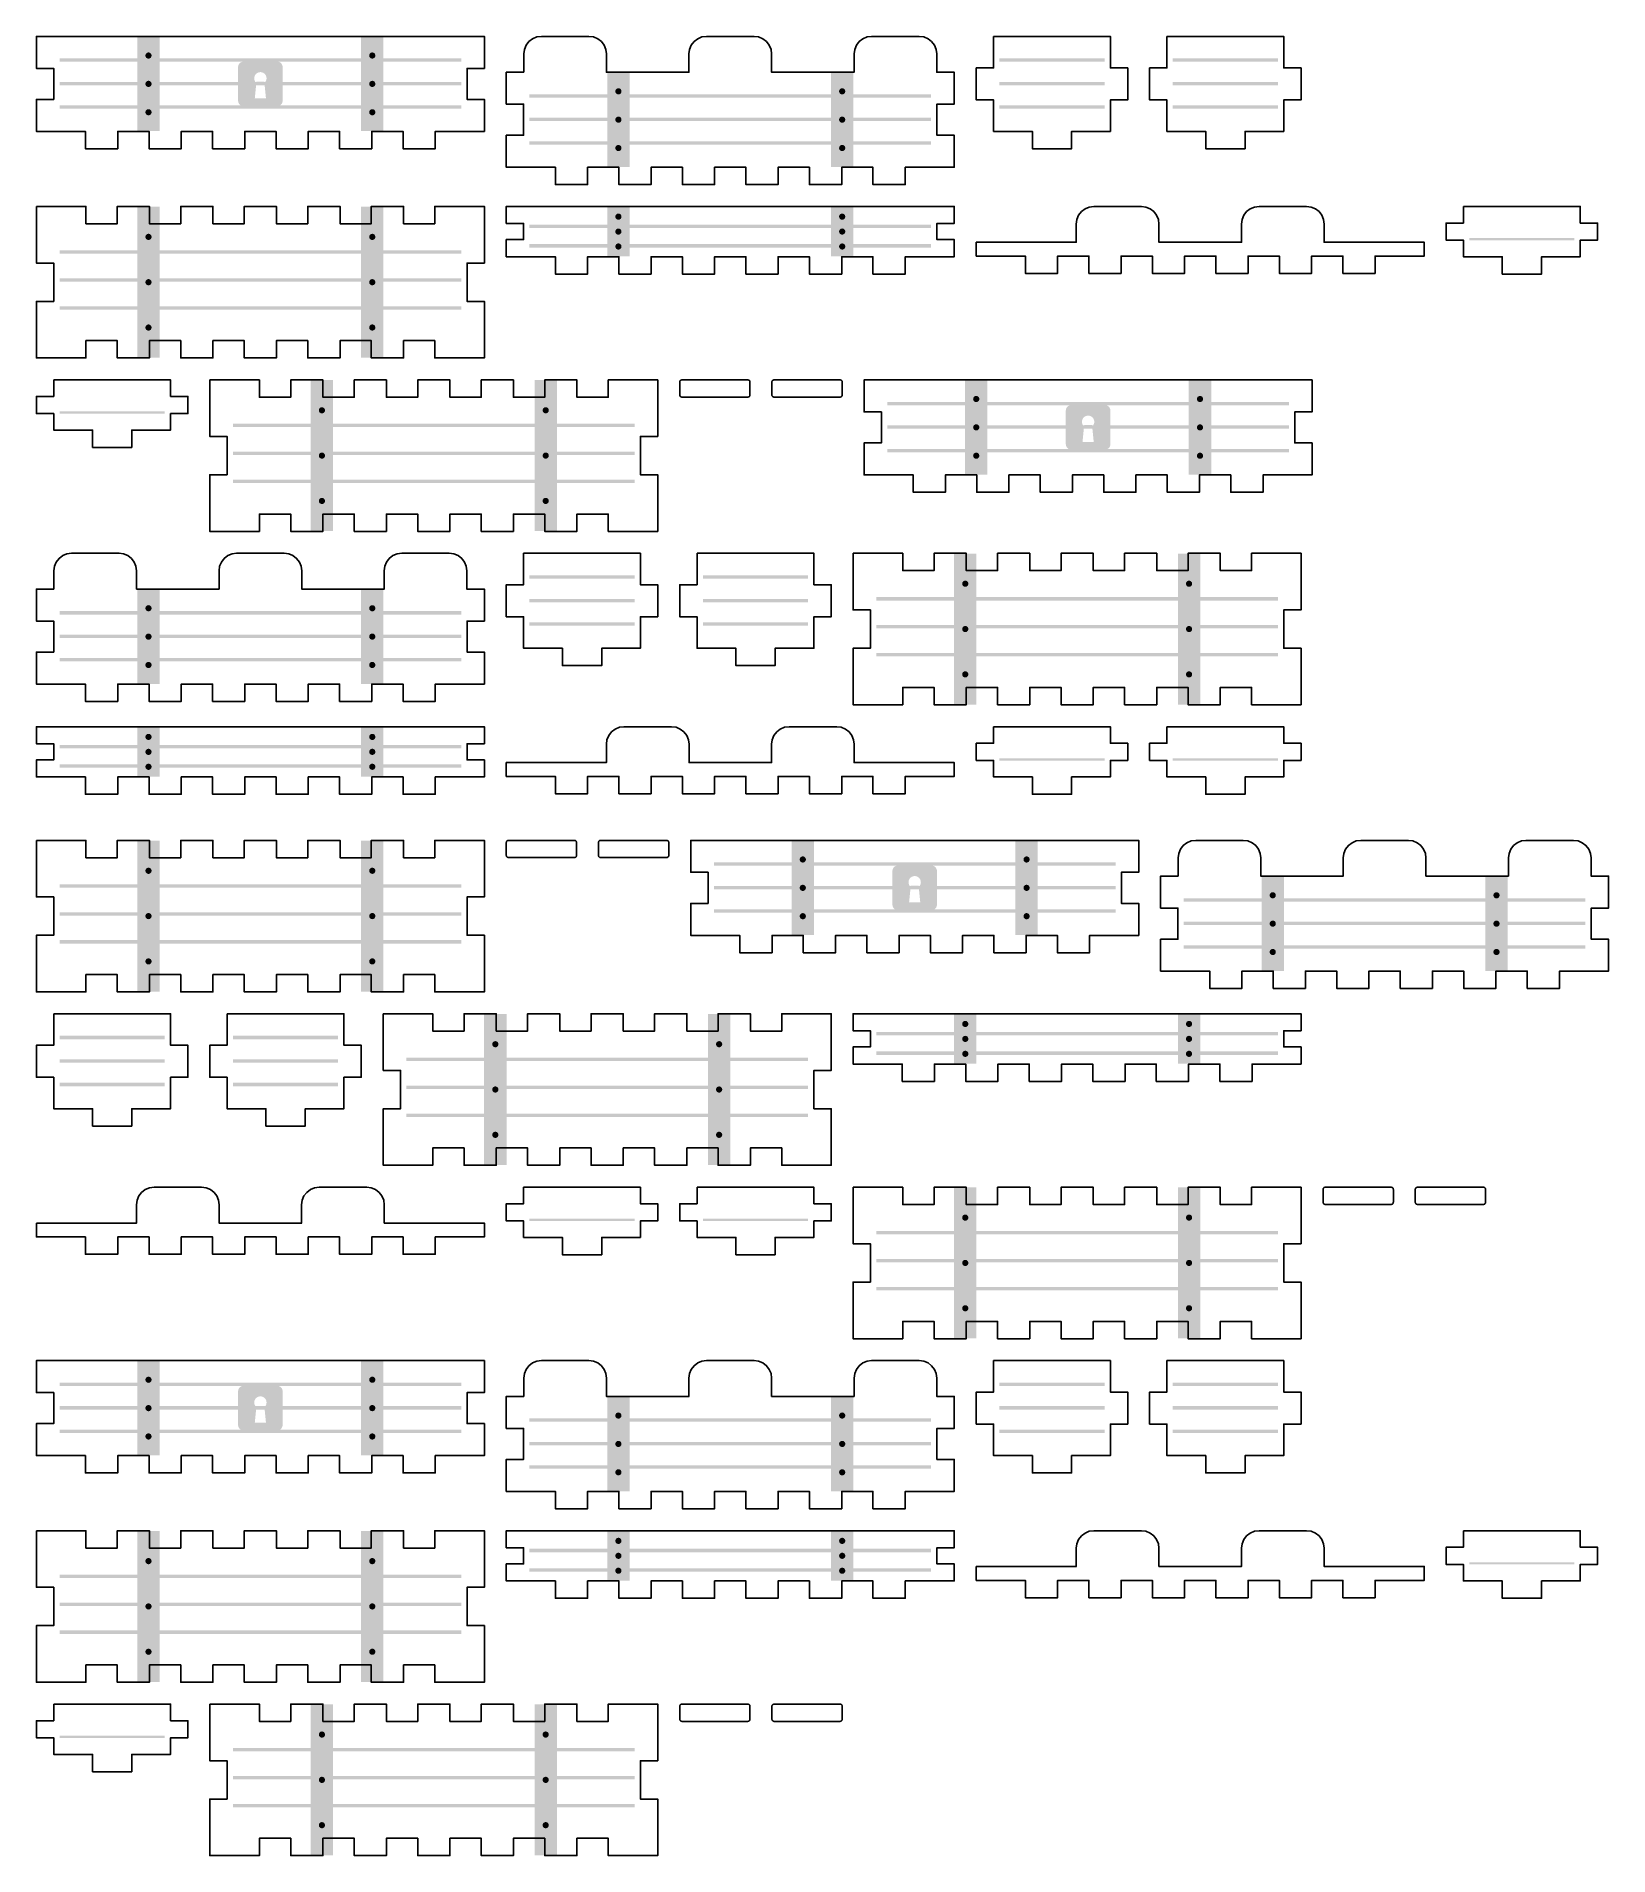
# Model space of a CAD drawing. Header units: millimetres. Extents: x 4 to 285, y 4 to 329.
import ezdxf

# ---------------------------------------------------------------- set-up
doc = ezdxf.new("R2010")
doc.units = ezdxf.units.MM
doc.layers.add('CUT', color=1, linetype='Continuous')
doc.layers.add('RASTER', color=7, linetype='Continuous')

msp = doc.modelspace()

# ---------------------------------------------------------------- hatches: boundary and pattern name
at = {"layer": 'RASTER'}
for points in [[(22, 329.11), (26, 329.11), (26, 312.21), (22, 312.21)], [(62, 329.11), (66, 329.11), (66, 312.21), (62, 312.21)], [(8.1, 325.21), (79.9, 325.21), (79.9, 324.61), (8.1, 324.61)], [(24.55, 325.73), (24.545, 325.658), (24.531, 325.588), (24.508, 325.52), (24.476, 325.455), (24.436, 325.395), (24.389, 325.341), (24.335, 325.294), (24.275, 325.254), (24.21, 325.222), (24.142, 325.199), (24.072, 325.185), (24, 325.18), (23.928, 325.185), (23.858, 325.199), (23.79, 325.222), (23.725, 325.254), (23.665, 325.294), (23.611, 325.341), (23.564, 325.395), (23.524, 325.455), (23.492, 325.52), (23.469, 325.588), (23.455, 325.658), (23.45, 325.73), (23.455, 325.802), (23.469, 325.872), (23.492, 325.94), (23.524, 326.005), (23.564, 326.065), (23.611, 326.119), (23.665, 326.166), (23.725, 326.206), (23.79, 326.238), (23.858, 326.261), (23.928, 326.275), (24, 326.28), (24.072, 326.275), (24.142, 326.261), (24.21, 326.238), (24.275, 326.206), (24.335, 326.166), (24.389, 326.119), (24.436, 326.065), (24.476, 326.005), (24.508, 325.94), (24.531, 325.872), (24.545, 325.802)], [(64.55, 325.73), (64.545, 325.658), (64.531, 325.588), (64.508, 325.52), (64.476, 325.455), (64.436, 325.395), (64.389, 325.341), (64.335, 325.294), (64.275, 325.254), (64.21, 325.222), (64.142, 325.199), (64.072, 325.185), (64, 325.18), (63.928, 325.185), (63.858, 325.199), (63.79, 325.222), (63.725, 325.254), (63.665, 325.294), (63.611, 325.341), (63.564, 325.395), (63.524, 325.455), (63.492, 325.52), (63.469, 325.588), (63.455, 325.658), (63.45, 325.73), (63.455, 325.802), (63.469, 325.872), (63.492, 325.94), (63.524, 326.005), (63.564, 326.065), (63.611, 326.119), (63.665, 326.166), (63.725, 326.206), (63.79, 326.238), (63.858, 326.261), (63.928, 326.275), (64, 326.28), (64.072, 326.275), (64.142, 326.261), (64.21, 326.238), (64.275, 326.206), (64.335, 326.166), (64.389, 326.119), (64.436, 326.065), (64.476, 326.005), (64.508, 325.94), (64.531, 325.872), (64.545, 325.802)], [(176.1, 325.21), (194.9, 325.21), (194.9, 324.61), (176.1, 324.61)], [(207.1, 325.21), (225.9, 325.21), (225.9, 324.61), (207.1, 324.61)], [(106, 322.71), (110, 322.71), (110, 305.81), (106, 305.81)], [(146, 322.71), (150, 322.71), (150, 305.81), (146, 305.81)], [(8.1, 321.01), (79.9, 321.01), (79.9, 320.41), (8.1, 320.41)], [(24.55, 320.66), (24.545, 320.588), (24.531, 320.518), (24.508, 320.45), (24.476, 320.385), (24.436, 320.325), (24.389, 320.271), (24.335, 320.224), (24.275, 320.184), (24.21, 320.152), (24.142, 320.129), (24.072, 320.115), (24, 320.11), (23.928, 320.115), (23.858, 320.129), (23.79, 320.152), (23.725, 320.184), (23.665, 320.224), (23.611, 320.271), (23.564, 320.325), (23.524, 320.385), (23.492, 320.45), (23.469, 320.518), (23.455, 320.588), (23.45, 320.66), (23.455, 320.732), (23.469, 320.802), (23.492, 320.87), (23.524, 320.935), (23.564, 320.995), (23.611, 321.049), (23.665, 321.096), (23.725, 321.136), (23.79, 321.168), (23.858, 321.191), (23.928, 321.205), (24, 321.21), (24.072, 321.205), (24.142, 321.191), (24.21, 321.168), (24.275, 321.136), (24.335, 321.096), (24.389, 321.049), (24.436, 320.995), (24.476, 320.935), (24.508, 320.87), (24.531, 320.802), (24.545, 320.732)], [(64.55, 320.66), (64.545, 320.588), (64.531, 320.518), (64.508, 320.45), (64.476, 320.385), (64.436, 320.325), (64.389, 320.271), (64.335, 320.224), (64.275, 320.184), (64.21, 320.152), (64.142, 320.129), (64.072, 320.115), (64, 320.11), (63.928, 320.115), (63.858, 320.129), (63.79, 320.152), (63.725, 320.184), (63.665, 320.224), (63.611, 320.271), (63.564, 320.325), (63.524, 320.385), (63.492, 320.45), (63.469, 320.518), (63.455, 320.588), (63.45, 320.66), (63.455, 320.732), (63.469, 320.802), (63.492, 320.87), (63.524, 320.935), (63.564, 320.995), (63.611, 321.049), (63.665, 321.096), (63.725, 321.136), (63.79, 321.168), (63.858, 321.191), (63.928, 321.205), (64, 321.21), (64.072, 321.205), (64.142, 321.191), (64.21, 321.168), (64.275, 321.136), (64.335, 321.096), (64.389, 321.049), (64.436, 320.995), (64.476, 320.935), (64.508, 320.87), (64.531, 320.802), (64.545, 320.732)], [(92.1, 318.81), (163.9, 318.81), (163.9, 318.21), (92.1, 318.21)], [(108.55, 319.33), (108.545, 319.258), (108.531, 319.188), (108.508, 319.12), (108.476, 319.055), (108.436, 318.995), (108.389, 318.941), (108.335, 318.894), (108.275, 318.854), (108.21, 318.822), (108.142, 318.799), (108.072, 318.785), (108, 318.78), (107.928, 318.785), (107.858, 318.799), (107.79, 318.822), (107.725, 318.854), (107.665, 318.894), (107.611, 318.941), (107.564, 318.995), (107.524, 319.055), (107.492, 319.12), (107.469, 319.188), (107.455, 319.258), (107.45, 319.33), (107.455, 319.402), (107.469, 319.472), (107.492, 319.54), (107.524, 319.605), (107.564, 319.665), (107.611, 319.719), (107.665, 319.766), (107.725, 319.806), (107.79, 319.838), (107.858, 319.861), (107.928, 319.875), (108, 319.88), (108.072, 319.875), (108.142, 319.861), (108.21, 319.838), (108.275, 319.806), (108.335, 319.766), (108.389, 319.719), (108.436, 319.665), (108.476, 319.605), (108.508, 319.54), (108.531, 319.472), (108.545, 319.402)], [(148.55, 319.33), (148.545, 319.258), (148.531, 319.188), (148.508, 319.12), (148.476, 319.055), (148.436, 318.995), (148.389, 318.941), (148.335, 318.894), (148.275, 318.854), (148.21, 318.822), (148.142, 318.799), (148.072, 318.785), (148, 318.78), (147.928, 318.785), (147.858, 318.799), (147.79, 318.822), (147.725, 318.854), (147.665, 318.894), (147.611, 318.941), (147.564, 318.995), (147.524, 319.055), (147.492, 319.12), (147.469, 319.188), (147.455, 319.258), (147.45, 319.33), (147.455, 319.402), (147.469, 319.472), (147.492, 319.54), (147.524, 319.605), (147.564, 319.665), (147.611, 319.719), (147.665, 319.766), (147.725, 319.806), (147.79, 319.838), (147.858, 319.861), (147.928, 319.875), (148, 319.88), (148.072, 319.875), (148.142, 319.861), (148.21, 319.838), (148.275, 319.806), (148.335, 319.766), (148.389, 319.719), (148.436, 319.665), (148.476, 319.605), (148.508, 319.54), (148.531, 319.472), (148.545, 319.402)], [(176.1, 321.01), (194.9, 321.01), (194.9, 320.41), (176.1, 320.41)], [(207.1, 321.01), (225.9, 321.01), (225.9, 320.41), (207.1, 320.41)], [(8.1, 316.81), (79.9, 316.81), (79.9, 316.21), (8.1, 316.21)], [(24.55, 315.59), (24.545, 315.518), (24.531, 315.448), (24.508, 315.38), (24.476, 315.315), (24.436, 315.255), (24.389, 315.201), (24.335, 315.154), (24.275, 315.114), (24.21, 315.082), (24.142, 315.059), (24.072, 315.045), (24, 315.04), (23.928, 315.045), (23.858, 315.059), (23.79, 315.082), (23.725, 315.114), (23.665, 315.154), (23.611, 315.201), (23.564, 315.255), (23.524, 315.315), (23.492, 315.38), (23.469, 315.448), (23.455, 315.518), (23.45, 315.59), (23.455, 315.662), (23.469, 315.732), (23.492, 315.8), (23.524, 315.865), (23.564, 315.925), (23.611, 315.979), (23.665, 316.026), (23.725, 316.066), (23.79, 316.098), (23.858, 316.121), (23.928, 316.135), (24, 316.14), (24.072, 316.135), (24.142, 316.121), (24.21, 316.098), (24.275, 316.066), (24.335, 316.026), (24.389, 315.979), (24.436, 315.925), (24.476, 315.865), (24.508, 315.8), (24.531, 315.732), (24.545, 315.662)], [(64.55, 315.59), (64.545, 315.518), (64.531, 315.448), (64.508, 315.38), (64.476, 315.315), (64.436, 315.255), (64.389, 315.201), (64.335, 315.154), (64.275, 315.114), (64.21, 315.082), (64.142, 315.059), (64.072, 315.045), (64, 315.04), (63.928, 315.045), (63.858, 315.059), (63.79, 315.082), (63.725, 315.114), (63.665, 315.154), (63.611, 315.201), (63.564, 315.255), (63.524, 315.315), (63.492, 315.38), (63.469, 315.448), (63.455, 315.518), (63.45, 315.59), (63.455, 315.662), (63.469, 315.732), (63.492, 315.8), (63.524, 315.865), (63.564, 315.925), (63.611, 315.979), (63.665, 316.026), (63.725, 316.066), (63.79, 316.098), (63.858, 316.121), (63.928, 316.135), (64, 316.14), (64.072, 316.135), (64.142, 316.121), (64.21, 316.098), (64.275, 316.066), (64.335, 316.026), (64.389, 315.979), (64.436, 315.925), (64.476, 315.865), (64.508, 315.8), (64.531, 315.732), (64.545, 315.662)], [(176.1, 316.81), (194.9, 316.81), (194.9, 316.21), (176.1, 316.21)], [(207.1, 316.81), (225.9, 316.81), (225.9, 316.21), (207.1, 316.21)], [(92.1, 314.61), (163.9, 314.61), (163.9, 314.01), (92.1, 314.01)], [(108.55, 314.26), (108.545, 314.188), (108.531, 314.118), (108.508, 314.05), (108.476, 313.985), (108.436, 313.925), (108.389, 313.871), (108.335, 313.824), (108.275, 313.784), (108.21, 313.752), (108.142, 313.729), (108.072, 313.715), (108, 313.71), (107.928, 313.715), (107.858, 313.729), (107.79, 313.752), (107.725, 313.784), (107.665, 313.824), (107.611, 313.871), (107.564, 313.925), (107.524, 313.985), (107.492, 314.05), (107.469, 314.118), (107.455, 314.188), (107.45, 314.26), (107.455, 314.332), (107.469, 314.402), (107.492, 314.47), (107.524, 314.535), (107.564, 314.595), (107.611, 314.649), (107.665, 314.696), (107.725, 314.736), (107.79, 314.768), (107.858, 314.791), (107.928, 314.805), (108, 314.81), (108.072, 314.805), (108.142, 314.791), (108.21, 314.768), (108.275, 314.736), (108.335, 314.696), (108.389, 314.649), (108.436, 314.595), (108.476, 314.535), (108.508, 314.47), (108.531, 314.402), (108.545, 314.332)], [(148.55, 314.26), (148.545, 314.188), (148.531, 314.118), (148.508, 314.05), (148.476, 313.985), (148.436, 313.925), (148.389, 313.871), (148.335, 313.824), (148.275, 313.784), (148.21, 313.752), (148.142, 313.729), (148.072, 313.715), (148, 313.71), (147.928, 313.715), (147.858, 313.729), (147.79, 313.752), (147.725, 313.784), (147.665, 313.824), (147.611, 313.871), (147.564, 313.925), (147.524, 313.985), (147.492, 314.05), (147.469, 314.118), (147.455, 314.188), (147.45, 314.26), (147.455, 314.332), (147.469, 314.402), (147.492, 314.47), (147.524, 314.535), (147.564, 314.595), (147.611, 314.649), (147.665, 314.696), (147.725, 314.736), (147.79, 314.768), (147.858, 314.791), (147.928, 314.805), (148, 314.81), (148.072, 314.805), (148.142, 314.791), (148.21, 314.768), (148.275, 314.736), (148.335, 314.696), (148.389, 314.649), (148.436, 314.595), (148.476, 314.535), (148.508, 314.47), (148.531, 314.402), (148.545, 314.332)], [(92.1, 310.41), (163.9, 310.41), (163.9, 309.81), (92.1, 309.81)], [(108.55, 309.19), (108.545, 309.118), (108.531, 309.048), (108.508, 308.98), (108.476, 308.915), (108.436, 308.855), (108.389, 308.801), (108.335, 308.754), (108.275, 308.714), (108.21, 308.682), (108.142, 308.659), (108.072, 308.645), (108, 308.64), (107.928, 308.645), (107.858, 308.659), (107.79, 308.682), (107.725, 308.714), (107.665, 308.754), (107.611, 308.801), (107.564, 308.855), (107.524, 308.915), (107.492, 308.98), (107.469, 309.048), (107.455, 309.118), (107.45, 309.19), (107.455, 309.262), (107.469, 309.332), (107.492, 309.4), (107.524, 309.465), (107.564, 309.525), (107.611, 309.579), (107.665, 309.626), (107.725, 309.666), (107.79, 309.698), (107.858, 309.721), (107.928, 309.735), (108, 309.74), (108.072, 309.735), (108.142, 309.721), (108.21, 309.698), (108.275, 309.666), (108.335, 309.626), (108.389, 309.579), (108.436, 309.525), (108.476, 309.465), (108.508, 309.4), (108.531, 309.332), (108.545, 309.262)], [(148.55, 309.19), (148.545, 309.118), (148.531, 309.048), (148.508, 308.98), (148.476, 308.915), (148.436, 308.855), (148.389, 308.801), (148.335, 308.754), (148.275, 308.714), (148.21, 308.682), (148.142, 308.659), (148.072, 308.645), (148, 308.64), (147.928, 308.645), (147.858, 308.659), (147.79, 308.682), (147.725, 308.714), (147.665, 308.754), (147.611, 308.801), (147.564, 308.855), (147.524, 308.915), (147.492, 308.98), (147.469, 309.048), (147.455, 309.118), (147.45, 309.19), (147.455, 309.262), (147.469, 309.332), (147.492, 309.4), (147.524, 309.465), (147.564, 309.525), (147.611, 309.579), (147.665, 309.626), (147.725, 309.666), (147.79, 309.698), (147.858, 309.721), (147.928, 309.735), (148, 309.74), (148.072, 309.735), (148.142, 309.721), (148.21, 309.698), (148.275, 309.666), (148.335, 309.626), (148.389, 309.579), (148.436, 309.525), (148.476, 309.465), (148.508, 309.4), (148.531, 309.332), (148.545, 309.262)], [(22, 298.71), (26, 298.71), (26, 271.71), (22, 271.71)], [(62, 298.71), (66, 298.71), (66, 271.71), (62, 271.71)], [(106, 298.71), (110, 298.71), (110, 289.81), (106, 289.81)], [(108.55, 296.93), (108.545, 296.858), (108.531, 296.788), (108.508, 296.72), (108.476, 296.655), (108.436, 296.595), (108.389, 296.541), (108.335, 296.494), (108.275, 296.454), (108.21, 296.422), (108.142, 296.399), (108.072, 296.385), (108, 296.38), (107.928, 296.385), (107.858, 296.399), (107.79, 296.422), (107.725, 296.454), (107.665, 296.494), (107.611, 296.541), (107.564, 296.595), (107.524, 296.655), (107.492, 296.72), (107.469, 296.788), (107.455, 296.858), (107.45, 296.93), (107.455, 297.002), (107.469, 297.072), (107.492, 297.14), (107.524, 297.205), (107.564, 297.265), (107.611, 297.319), (107.665, 297.366), (107.725, 297.406), (107.79, 297.438), (107.858, 297.461), (107.928, 297.475), (108, 297.48), (108.072, 297.475), (108.142, 297.461), (108.21, 297.438), (108.275, 297.406), (108.335, 297.366), (108.389, 297.319), (108.436, 297.265), (108.476, 297.205), (108.508, 297.14), (108.531, 297.072), (108.545, 297.002)], [(146, 298.71), (150, 298.71), (150, 289.81), (146, 289.81)], [(148.55, 296.93), (148.545, 296.858), (148.531, 296.788), (148.508, 296.72), (148.476, 296.655), (148.436, 296.595), (148.389, 296.541), (148.335, 296.494), (148.275, 296.454), (148.21, 296.422), (148.142, 296.399), (148.072, 296.385), (148, 296.38), (147.928, 296.385), (147.858, 296.399), (147.79, 296.422), (147.725, 296.454), (147.665, 296.494), (147.611, 296.541), (147.564, 296.595), (147.524, 296.655), (147.492, 296.72), (147.469, 296.788), (147.455, 296.858), (147.45, 296.93), (147.455, 297.002), (147.469, 297.072), (147.492, 297.14), (147.524, 297.205), (147.564, 297.265), (147.611, 297.319), (147.665, 297.366), (147.725, 297.406), (147.79, 297.438), (147.858, 297.461), (147.928, 297.475), (148, 297.48), (148.072, 297.475), (148.142, 297.461), (148.21, 297.438), (148.275, 297.406), (148.335, 297.366), (148.389, 297.319), (148.436, 297.265), (148.476, 297.205), (148.508, 297.14), (148.531, 297.072), (148.545, 297.002)], [(24.55, 293.31), (24.545, 293.238), (24.531, 293.168), (24.508, 293.1), (24.476, 293.035), (24.436, 292.975), (24.389, 292.921), (24.335, 292.874), (24.275, 292.834), (24.21, 292.802), (24.142, 292.779), (24.072, 292.765), (24, 292.76), (23.928, 292.765), (23.858, 292.779), (23.79, 292.802), (23.725, 292.834), (23.665, 292.874), (23.611, 292.921), (23.564, 292.975), (23.524, 293.035), (23.492, 293.1), (23.469, 293.168), (23.455, 293.238), (23.45, 293.31), (23.455, 293.382), (23.469, 293.452), (23.492, 293.52), (23.524, 293.585), (23.564, 293.645), (23.611, 293.699), (23.665, 293.746), (23.725, 293.786), (23.79, 293.818), (23.858, 293.841), (23.928, 293.855), (24, 293.86), (24.072, 293.855), (24.142, 293.841), (24.21, 293.818), (24.275, 293.786), (24.335, 293.746), (24.389, 293.699), (24.436, 293.645), (24.476, 293.585), (24.508, 293.52), (24.531, 293.452), (24.545, 293.382)], [(64.55, 293.31), (64.545, 293.238), (64.531, 293.168), (64.508, 293.1), (64.476, 293.035), (64.436, 292.975), (64.389, 292.921), (64.335, 292.874), (64.275, 292.834), (64.21, 292.802), (64.142, 292.779), (64.072, 292.765), (64, 292.76), (63.928, 292.765), (63.858, 292.779), (63.79, 292.802), (63.725, 292.834), (63.665, 292.874), (63.611, 292.921), (63.564, 292.975), (63.524, 293.035), (63.492, 293.1), (63.469, 293.168), (63.455, 293.238), (63.45, 293.31), (63.455, 293.382), (63.469, 293.452), (63.492, 293.52), (63.524, 293.585), (63.564, 293.645), (63.611, 293.699), (63.665, 293.746), (63.725, 293.786), (63.79, 293.818), (63.858, 293.841), (63.928, 293.855), (64, 293.86), (64.072, 293.855), (64.142, 293.841), (64.21, 293.818), (64.275, 293.786), (64.335, 293.746), (64.389, 293.699), (64.436, 293.645), (64.476, 293.585), (64.508, 293.52), (64.531, 293.452), (64.545, 293.382)], [(92.1, 295.51), (163.9, 295.51), (163.9, 294.91), (92.1, 294.91)], [(108.55, 294.26), (108.545, 294.188), (108.531, 294.118), (108.508, 294.05), (108.476, 293.985), (108.436, 293.925), (108.389, 293.871), (108.335, 293.824), (108.275, 293.784), (108.21, 293.752), (108.142, 293.729), (108.072, 293.715), (108, 293.71), (107.928, 293.715), (107.858, 293.729), (107.79, 293.752), (107.725, 293.784), (107.665, 293.824), (107.611, 293.871), (107.564, 293.925), (107.524, 293.985), (107.492, 294.05), (107.469, 294.118), (107.455, 294.188), (107.45, 294.26), (107.455, 294.332), (107.469, 294.402), (107.492, 294.47), (107.524, 294.535), (107.564, 294.595), (107.611, 294.649), (107.665, 294.696), (107.725, 294.736), (107.79, 294.768), (107.858, 294.791), (107.928, 294.805), (108, 294.81), (108.072, 294.805), (108.142, 294.791), (108.21, 294.768), (108.275, 294.736), (108.335, 294.696), (108.389, 294.649), (108.436, 294.595), (108.476, 294.535), (108.508, 294.47), (108.531, 294.402), (108.545, 294.332)], [(148.55, 294.26), (148.545, 294.188), (148.531, 294.118), (148.508, 294.05), (148.476, 293.985), (148.436, 293.925), (148.389, 293.871), (148.335, 293.824), (148.275, 293.784), (148.21, 293.752), (148.142, 293.729), (148.072, 293.715), (148, 293.71), (147.928, 293.715), (147.858, 293.729), (147.79, 293.752), (147.725, 293.784), (147.665, 293.824), (147.611, 293.871), (147.564, 293.925), (147.524, 293.985), (147.492, 294.05), (147.469, 294.118), (147.455, 294.188), (147.45, 294.26), (147.455, 294.332), (147.469, 294.402), (147.492, 294.47), (147.524, 294.535), (147.564, 294.595), (147.611, 294.649), (147.665, 294.696), (147.725, 294.736), (147.79, 294.768), (147.858, 294.791), (147.928, 294.805), (148, 294.81), (148.072, 294.805), (148.142, 294.791), (148.21, 294.768), (148.275, 294.736), (148.335, 294.696), (148.389, 294.649), (148.436, 294.595), (148.476, 294.535), (148.508, 294.47), (148.531, 294.402), (148.545, 294.332)], [(260.1, 293.11), (278.9, 293.11), (278.9, 292.71), (260.1, 292.71)], [(8.1, 290.91), (79.9, 290.91), (79.9, 290.31), (8.1, 290.31)], [(92.1, 292.01), (163.9, 292.01), (163.9, 291.41), (92.1, 291.41)], [(108.55, 291.59), (108.545, 291.518), (108.531, 291.448), (108.508, 291.38), (108.476, 291.315), (108.436, 291.255), (108.389, 291.201), (108.335, 291.154), (108.275, 291.114), (108.21, 291.082), (108.142, 291.059), (108.072, 291.045), (108, 291.04), (107.928, 291.045), (107.858, 291.059), (107.79, 291.082), (107.725, 291.114), (107.665, 291.154), (107.611, 291.201), (107.564, 291.255), (107.524, 291.315), (107.492, 291.38), (107.469, 291.448), (107.455, 291.518), (107.45, 291.59), (107.455, 291.662), (107.469, 291.732), (107.492, 291.8), (107.524, 291.865), (107.564, 291.925), (107.611, 291.979), (107.665, 292.026), (107.725, 292.066), (107.79, 292.098), (107.858, 292.121), (107.928, 292.135), (108, 292.14), (108.072, 292.135), (108.142, 292.121), (108.21, 292.098), (108.275, 292.066), (108.335, 292.026), (108.389, 291.979), (108.436, 291.925), (108.476, 291.865), (108.508, 291.8), (108.531, 291.732), (108.545, 291.662)], [(148.55, 291.59), (148.545, 291.518), (148.531, 291.448), (148.508, 291.38), (148.476, 291.315), (148.436, 291.255), (148.389, 291.201), (148.335, 291.154), (148.275, 291.114), (148.21, 291.082), (148.142, 291.059), (148.072, 291.045), (148, 291.04), (147.928, 291.045), (147.858, 291.059), (147.79, 291.082), (147.725, 291.114), (147.665, 291.154), (147.611, 291.201), (147.564, 291.255), (147.524, 291.315), (147.492, 291.38), (147.469, 291.448), (147.455, 291.518), (147.45, 291.59), (147.455, 291.662), (147.469, 291.732), (147.492, 291.8), (147.524, 291.865), (147.564, 291.925), (147.611, 291.979), (147.665, 292.026), (147.725, 292.066), (147.79, 292.098), (147.858, 292.121), (147.928, 292.135), (148, 292.14), (148.072, 292.135), (148.142, 292.121), (148.21, 292.098), (148.275, 292.066), (148.335, 292.026), (148.389, 291.979), (148.436, 291.925), (148.476, 291.865), (148.508, 291.8), (148.531, 291.732), (148.545, 291.662)], [(8.1, 285.91), (79.9, 285.91), (79.9, 285.31), (8.1, 285.31)], [(24.55, 285.21), (24.545, 285.138), (24.531, 285.068), (24.508, 285), (24.476, 284.935), (24.436, 284.875), (24.389, 284.821), (24.335, 284.774), (24.275, 284.734), (24.21, 284.702), (24.142, 284.679), (24.072, 284.665), (24, 284.66), (23.928, 284.665), (23.858, 284.679), (23.79, 284.702), (23.725, 284.734), (23.665, 284.774), (23.611, 284.821), (23.564, 284.875), (23.524, 284.935), (23.492, 285), (23.469, 285.068), (23.455, 285.138), (23.45, 285.21), (23.455, 285.282), (23.469, 285.352), (23.492, 285.42), (23.524, 285.485), (23.564, 285.545), (23.611, 285.599), (23.665, 285.646), (23.725, 285.686), (23.79, 285.718), (23.858, 285.741), (23.928, 285.755), (24, 285.76), (24.072, 285.755), (24.142, 285.741), (24.21, 285.718), (24.275, 285.686), (24.335, 285.646), (24.389, 285.599), (24.436, 285.545), (24.476, 285.485), (24.508, 285.42), (24.531, 285.352), (24.545, 285.282)], [(64.55, 285.21), (64.545, 285.138), (64.531, 285.068), (64.508, 285), (64.476, 284.935), (64.436, 284.875), (64.389, 284.821), (64.335, 284.774), (64.275, 284.734), (64.21, 284.702), (64.142, 284.679), (64.072, 284.665), (64, 284.66), (63.928, 284.665), (63.858, 284.679), (63.79, 284.702), (63.725, 284.734), (63.665, 284.774), (63.611, 284.821), (63.564, 284.875), (63.524, 284.935), (63.492, 285), (63.469, 285.068), (63.455, 285.138), (63.45, 285.21), (63.455, 285.282), (63.469, 285.352), (63.492, 285.42), (63.524, 285.485), (63.564, 285.545), (63.611, 285.599), (63.665, 285.646), (63.725, 285.686), (63.79, 285.718), (63.858, 285.741), (63.928, 285.755), (64, 285.76), (64.072, 285.755), (64.142, 285.741), (64.21, 285.718), (64.275, 285.686), (64.335, 285.646), (64.389, 285.599), (64.436, 285.545), (64.476, 285.485), (64.508, 285.42), (64.531, 285.352), (64.545, 285.282)], [(8.1, 280.91), (79.9, 280.91), (79.9, 280.31), (8.1, 280.31)], [(24.55, 277.11), (24.545, 277.038), (24.531, 276.968), (24.508, 276.9), (24.476, 276.835), (24.436, 276.775), (24.389, 276.721), (24.335, 276.674), (24.275, 276.634), (24.21, 276.602), (24.142, 276.579), (24.072, 276.565), (24, 276.56), (23.928, 276.565), (23.858, 276.579), (23.79, 276.602), (23.725, 276.634), (23.665, 276.674), (23.611, 276.721), (23.564, 276.775), (23.524, 276.835), (23.492, 276.9), (23.469, 276.968), (23.455, 277.038), (23.45, 277.11), (23.455, 277.182), (23.469, 277.252), (23.492, 277.32), (23.524, 277.385), (23.564, 277.445), (23.611, 277.499), (23.665, 277.546), (23.725, 277.586), (23.79, 277.618), (23.858, 277.641), (23.928, 277.655), (24, 277.66), (24.072, 277.655), (24.142, 277.641), (24.21, 277.618), (24.275, 277.586), (24.335, 277.546), (24.389, 277.499), (24.436, 277.445), (24.476, 277.385), (24.508, 277.32), (24.531, 277.252), (24.545, 277.182)], [(64.55, 277.11), (64.545, 277.038), (64.531, 276.968), (64.508, 276.9), (64.476, 276.835), (64.436, 276.775), (64.389, 276.721), (64.335, 276.674), (64.275, 276.634), (64.21, 276.602), (64.142, 276.579), (64.072, 276.565), (64, 276.56), (63.928, 276.565), (63.858, 276.579), (63.79, 276.602), (63.725, 276.634), (63.665, 276.674), (63.611, 276.721), (63.564, 276.775), (63.524, 276.835), (63.492, 276.9), (63.469, 276.968), (63.455, 277.038), (63.45, 277.11), (63.455, 277.182), (63.469, 277.252), (63.492, 277.32), (63.524, 277.385), (63.564, 277.445), (63.611, 277.499), (63.665, 277.546), (63.725, 277.586), (63.79, 277.618), (63.858, 277.641), (63.928, 277.655), (64, 277.66), (64.072, 277.655), (64.142, 277.641), (64.21, 277.618), (64.275, 277.586), (64.335, 277.546), (64.389, 277.499), (64.436, 277.445), (64.476, 277.385), (64.508, 277.32), (64.531, 277.252), (64.545, 277.182)], [(53, 267.71), (57, 267.71), (57, 240.71), (53, 240.71)], [(93, 267.71), (97, 267.71), (97, 240.71), (93, 240.71)], [(169.96, 267.71), (173.96, 267.71), (173.96, 250.81), (169.96, 250.81)], [(209.96, 267.71), (213.96, 267.71), (213.96, 250.81), (209.96, 250.81)], [(156.06, 263.81), (227.86, 263.81), (227.86, 263.21), (156.06, 263.21)], [(172.51, 264.33), (172.505, 264.258), (172.491, 264.188), (172.468, 264.12), (172.436, 264.055), (172.396, 263.995), (172.349, 263.941), (172.295, 263.894), (172.235, 263.854), (172.17, 263.822), (172.102, 263.799), (172.032, 263.785), (171.96, 263.78), (171.888, 263.785), (171.818, 263.799), (171.75, 263.822), (171.685, 263.854), (171.625, 263.894), (171.571, 263.941), (171.524, 263.995), (171.484, 264.055), (171.452, 264.12), (171.429, 264.188), (171.415, 264.258), (171.41, 264.33), (171.415, 264.402), (171.429, 264.472), (171.452, 264.54), (171.484, 264.605), (171.524, 264.665), (171.571, 264.719), (171.625, 264.766), (171.685, 264.806), (171.75, 264.838), (171.818, 264.861), (171.888, 264.875), (171.96, 264.88), (172.032, 264.875), (172.102, 264.861), (172.17, 264.838), (172.235, 264.806), (172.295, 264.766), (172.349, 264.719), (172.396, 264.665), (172.436, 264.605), (172.468, 264.54), (172.491, 264.472), (172.505, 264.402)], [(212.51, 264.33), (212.505, 264.258), (212.491, 264.188), (212.468, 264.12), (212.436, 264.055), (212.396, 263.995), (212.349, 263.941), (212.295, 263.894), (212.235, 263.854), (212.17, 263.822), (212.102, 263.799), (212.032, 263.785), (211.96, 263.78), (211.888, 263.785), (211.818, 263.799), (211.75, 263.822), (211.685, 263.854), (211.625, 263.894), (211.571, 263.941), (211.524, 263.995), (211.484, 264.055), (211.452, 264.12), (211.429, 264.188), (211.415, 264.258), (211.41, 264.33), (211.415, 264.402), (211.429, 264.472), (211.452, 264.54), (211.484, 264.605), (211.524, 264.665), (211.571, 264.719), (211.625, 264.766), (211.685, 264.806), (211.75, 264.838), (211.818, 264.861), (211.888, 264.875), (211.96, 264.88), (212.032, 264.875), (212.102, 264.861), (212.17, 264.838), (212.235, 264.806), (212.295, 264.766), (212.349, 264.719), (212.396, 264.665), (212.436, 264.605), (212.468, 264.54), (212.491, 264.472), (212.505, 264.402)], [(8.1, 262.11), (26.9, 262.11), (26.9, 261.71), (8.1, 261.71)], [(55.55, 262.31), (55.545, 262.238), (55.531, 262.168), (55.508, 262.1), (55.476, 262.035), (55.436, 261.975), (55.389, 261.921), (55.335, 261.874), (55.275, 261.834), (55.21, 261.802), (55.142, 261.779), (55.072, 261.765), (55, 261.76), (54.928, 261.765), (54.858, 261.779), (54.79, 261.802), (54.725, 261.834), (54.665, 261.874), (54.611, 261.921), (54.564, 261.975), (54.524, 262.035), (54.492, 262.1), (54.469, 262.168), (54.455, 262.238), (54.45, 262.31), (54.455, 262.382), (54.469, 262.452), (54.492, 262.52), (54.524, 262.585), (54.564, 262.645), (54.611, 262.699), (54.665, 262.746), (54.725, 262.786), (54.79, 262.818), (54.858, 262.841), (54.928, 262.855), (55, 262.86), (55.072, 262.855), (55.142, 262.841), (55.21, 262.818), (55.275, 262.786), (55.335, 262.746), (55.389, 262.699), (55.436, 262.645), (55.476, 262.585), (55.508, 262.52), (55.531, 262.452), (55.545, 262.382)], [(95.55, 262.31), (95.545, 262.238), (95.531, 262.168), (95.508, 262.1), (95.476, 262.035), (95.436, 261.975), (95.389, 261.921), (95.335, 261.874), (95.275, 261.834), (95.21, 261.802), (95.142, 261.779), (95.072, 261.765), (95, 261.76), (94.928, 261.765), (94.858, 261.779), (94.79, 261.802), (94.725, 261.834), (94.665, 261.874), (94.611, 261.921), (94.564, 261.975), (94.524, 262.035), (94.492, 262.1), (94.469, 262.168), (94.455, 262.238), (94.45, 262.31), (94.455, 262.382), (94.469, 262.452), (94.492, 262.52), (94.524, 262.585), (94.564, 262.645), (94.611, 262.699), (94.665, 262.746), (94.725, 262.786), (94.79, 262.818), (94.858, 262.841), (94.928, 262.855), (95, 262.86), (95.072, 262.855), (95.142, 262.841), (95.21, 262.818), (95.275, 262.786), (95.335, 262.746), (95.389, 262.699), (95.436, 262.645), (95.476, 262.585), (95.508, 262.52), (95.531, 262.452), (95.545, 262.382)], [(39.1, 259.91), (110.9, 259.91), (110.9, 259.31), (39.1, 259.31)], [(156.06, 259.61), (227.86, 259.61), (227.86, 259.01), (156.06, 259.01)], [(172.51, 259.26), (172.505, 259.188), (172.491, 259.118), (172.468, 259.05), (172.436, 258.985), (172.396, 258.925), (172.349, 258.871), (172.295, 258.824), (172.235, 258.784), (172.17, 258.752), (172.102, 258.729), (172.032, 258.715), (171.96, 258.71), (171.888, 258.715), (171.818, 258.729), (171.75, 258.752), (171.685, 258.784), (171.625, 258.824), (171.571, 258.871), (171.524, 258.925), (171.484, 258.985), (171.452, 259.05), (171.429, 259.118), (171.415, 259.188), (171.41, 259.26), (171.415, 259.332), (171.429, 259.402), (171.452, 259.47), (171.484, 259.535), (171.524, 259.595), (171.571, 259.649), (171.625, 259.696), (171.685, 259.736), (171.75, 259.768), (171.818, 259.791), (171.888, 259.805), (171.96, 259.81), (172.032, 259.805), (172.102, 259.791), (172.17, 259.768), (172.235, 259.736), (172.295, 259.696), (172.349, 259.649), (172.396, 259.595), (172.436, 259.535), (172.468, 259.47), (172.491, 259.402), (172.505, 259.332)], [(212.51, 259.26), (212.505, 259.188), (212.491, 259.118), (212.468, 259.05), (212.436, 258.985), (212.396, 258.925), (212.349, 258.871), (212.295, 258.824), (212.235, 258.784), (212.17, 258.752), (212.102, 258.729), (212.032, 258.715), (211.96, 258.71), (211.888, 258.715), (211.818, 258.729), (211.75, 258.752), (211.685, 258.784), (211.625, 258.824), (211.571, 258.871), (211.524, 258.925), (211.484, 258.985), (211.452, 259.05), (211.429, 259.118), (211.415, 259.188), (211.41, 259.26), (211.415, 259.332), (211.429, 259.402), (211.452, 259.47), (211.484, 259.535), (211.524, 259.595), (211.571, 259.649), (211.625, 259.696), (211.685, 259.736), (211.75, 259.768), (211.818, 259.791), (211.888, 259.805), (211.96, 259.81), (212.032, 259.805), (212.102, 259.791), (212.17, 259.768), (212.235, 259.736), (212.295, 259.696), (212.349, 259.649), (212.396, 259.595), (212.436, 259.535), (212.468, 259.47), (212.491, 259.402), (212.505, 259.332)], [(39.1, 254.91), (110.9, 254.91), (110.9, 254.31), (39.1, 254.31)], [(55.55, 254.21), (55.545, 254.138), (55.531, 254.068), (55.508, 254), (55.476, 253.935), (55.436, 253.875), (55.389, 253.821), (55.335, 253.774), (55.275, 253.734), (55.21, 253.702), (55.142, 253.679), (55.072, 253.665), (55, 253.66), (54.928, 253.665), (54.858, 253.679), (54.79, 253.702), (54.725, 253.734), (54.665, 253.774), (54.611, 253.821), (54.564, 253.875), (54.524, 253.935), (54.492, 254), (54.469, 254.068), (54.455, 254.138), (54.45, 254.21), (54.455, 254.282), (54.469, 254.352), (54.492, 254.42), (54.524, 254.485), (54.564, 254.545), (54.611, 254.599), (54.665, 254.646), (54.725, 254.686), (54.79, 254.718), (54.858, 254.741), (54.928, 254.755), (55, 254.76), (55.072, 254.755), (55.142, 254.741), (55.21, 254.718), (55.275, 254.686), (55.335, 254.646), (55.389, 254.599), (55.436, 254.545), (55.476, 254.485), (55.508, 254.42), (55.531, 254.352), (55.545, 254.282)], [(95.55, 254.21), (95.545, 254.138), (95.531, 254.068), (95.508, 254), (95.476, 253.935), (95.436, 253.875), (95.389, 253.821), (95.335, 253.774), (95.275, 253.734), (95.21, 253.702), (95.142, 253.679), (95.072, 253.665), (95, 253.66), (94.928, 253.665), (94.858, 253.679), (94.79, 253.702), (94.725, 253.734), (94.665, 253.774), (94.611, 253.821), (94.564, 253.875), (94.524, 253.935), (94.492, 254), (94.469, 254.068), (94.455, 254.138), (94.45, 254.21), (94.455, 254.282), (94.469, 254.352), (94.492, 254.42), (94.524, 254.485), (94.564, 254.545), (94.611, 254.599), (94.665, 254.646), (94.725, 254.686), (94.79, 254.718), (94.858, 254.741), (94.928, 254.755), (95, 254.76), (95.072, 254.755), (95.142, 254.741), (95.21, 254.718), (95.275, 254.686), (95.335, 254.646), (95.389, 254.599), (95.436, 254.545), (95.476, 254.485), (95.508, 254.42), (95.531, 254.352), (95.545, 254.282)], [(156.06, 255.41), (227.86, 255.41), (227.86, 254.81), (156.06, 254.81)], [(172.51, 254.19), (172.505, 254.118), (172.491, 254.048), (172.468, 253.98), (172.436, 253.915), (172.396, 253.855), (172.349, 253.801), (172.295, 253.754), (172.235, 253.714), (172.17, 253.682), (172.102, 253.659), (172.032, 253.645), (171.96, 253.64), (171.888, 253.645), (171.818, 253.659), (171.75, 253.682), (171.685, 253.714), (171.625, 253.754), (171.571, 253.801), (171.524, 253.855), (171.484, 253.915), (171.452, 253.98), (171.429, 254.048), (171.415, 254.118), (171.41, 254.19), (171.415, 254.262), (171.429, 254.332), (171.452, 254.4), (171.484, 254.465), (171.524, 254.525), (171.571, 254.579), (171.625, 254.626), (171.685, 254.666), (171.75, 254.698), (171.818, 254.721), (171.888, 254.735), (171.96, 254.74), (172.032, 254.735), (172.102, 254.721), (172.17, 254.698), (172.235, 254.666), (172.295, 254.626), (172.349, 254.579), (172.396, 254.525), (172.436, 254.465), (172.468, 254.4), (172.491, 254.332), (172.505, 254.262)], [(212.51, 254.19), (212.505, 254.118), (212.491, 254.048), (212.468, 253.98), (212.436, 253.915), (212.396, 253.855), (212.349, 253.801), (212.295, 253.754), (212.235, 253.714), (212.17, 253.682), (212.102, 253.659), (212.032, 253.645), (211.96, 253.64), (211.888, 253.645), (211.818, 253.659), (211.75, 253.682), (211.685, 253.714), (211.625, 253.754), (211.571, 253.801), (211.524, 253.855), (211.484, 253.915), (211.452, 253.98), (211.429, 254.048), (211.415, 254.118), (211.41, 254.19), (211.415, 254.262), (211.429, 254.332), (211.452, 254.4), (211.484, 254.465), (211.524, 254.525), (211.571, 254.579), (211.625, 254.626), (211.685, 254.666), (211.75, 254.698), (211.818, 254.721), (211.888, 254.735), (211.96, 254.74), (212.032, 254.735), (212.102, 254.721), (212.17, 254.698), (212.235, 254.666), (212.295, 254.626), (212.349, 254.579), (212.396, 254.525), (212.436, 254.465), (212.468, 254.4), (212.491, 254.332), (212.505, 254.262)], [(39.1, 249.91), (110.9, 249.91), (110.9, 249.31), (39.1, 249.31)], [(55.55, 246.11), (55.545, 246.038), (55.531, 245.968), (55.508, 245.9), (55.476, 245.835), (55.436, 245.775), (55.389, 245.721), (55.335, 245.674), (55.275, 245.634), (55.21, 245.602), (55.142, 245.579), (55.072, 245.565), (55, 245.56), (54.928, 245.565), (54.858, 245.579), (54.79, 245.602), (54.725, 245.634), (54.665, 245.674), (54.611, 245.721), (54.564, 245.775), (54.524, 245.835), (54.492, 245.9), (54.469, 245.968), (54.455, 246.038), (54.45, 246.11), (54.455, 246.182), (54.469, 246.252), (54.492, 246.32), (54.524, 246.385), (54.564, 246.445), (54.611, 246.499), (54.665, 246.546), (54.725, 246.586), (54.79, 246.618), (54.858, 246.641), (54.928, 246.655), (55, 246.66), (55.072, 246.655), (55.142, 246.641), (55.21, 246.618), (55.275, 246.586), (55.335, 246.546), (55.389, 246.499), (55.436, 246.445), (55.476, 246.385), (55.508, 246.32), (55.531, 246.252), (55.545, 246.182)], [(95.55, 246.11), (95.545, 246.038), (95.531, 245.968), (95.508, 245.9), (95.476, 245.835), (95.436, 245.775), (95.389, 245.721), (95.335, 245.674), (95.275, 245.634), (95.21, 245.602), (95.142, 245.579), (95.072, 245.565), (95, 245.56), (94.928, 245.565), (94.858, 245.579), (94.79, 245.602), (94.725, 245.634), (94.665, 245.674), (94.611, 245.721), (94.564, 245.775), (94.524, 245.835), (94.492, 245.9), (94.469, 245.968), (94.455, 246.038), (94.45, 246.11), (94.455, 246.182), (94.469, 246.252), (94.492, 246.32), (94.524, 246.385), (94.564, 246.445), (94.611, 246.499), (94.665, 246.546), (94.725, 246.586), (94.79, 246.618), (94.858, 246.641), (94.928, 246.655), (95, 246.66), (95.072, 246.655), (95.142, 246.641), (95.21, 246.618), (95.275, 246.586), (95.335, 246.546), (95.389, 246.499), (95.436, 246.445), (95.476, 246.385), (95.508, 246.32), (95.531, 246.252), (95.545, 246.182)], [(168, 236.71), (172, 236.71), (172, 209.71), (168, 209.71)], [(208, 236.71), (212, 236.71), (212, 209.71), (208, 209.71)], [(92.1, 232.81), (110.9, 232.81), (110.9, 232.21), (92.1, 232.21)], [(123.1, 232.81), (141.9, 232.81), (141.9, 232.21), (123.1, 232.21)], [(170.55, 231.31), (170.545, 231.238), (170.531, 231.168), (170.508, 231.1), (170.476, 231.035), (170.436, 230.975), (170.389, 230.921), (170.335, 230.874), (170.275, 230.834), (170.21, 230.802), (170.142, 230.779), (170.072, 230.765), (170, 230.76), (169.928, 230.765), (169.858, 230.779), (169.79, 230.802), (169.725, 230.834), (169.665, 230.874), (169.611, 230.921), (169.564, 230.975), (169.524, 231.035), (169.492, 231.1), (169.469, 231.168), (169.455, 231.238), (169.45, 231.31), (169.455, 231.382), (169.469, 231.452), (169.492, 231.52), (169.524, 231.585), (169.564, 231.645), (169.611, 231.699), (169.665, 231.746), (169.725, 231.786), (169.79, 231.818), (169.858, 231.841), (169.928, 231.855), (170, 231.86), (170.072, 231.855), (170.142, 231.841), (170.21, 231.818), (170.275, 231.786), (170.335, 231.746), (170.389, 231.699), (170.436, 231.645), (170.476, 231.585), (170.508, 231.52), (170.531, 231.452), (170.545, 231.382)], [(210.55, 231.31), (210.545, 231.238), (210.531, 231.168), (210.508, 231.1), (210.476, 231.035), (210.436, 230.975), (210.389, 230.921), (210.335, 230.874), (210.275, 230.834), (210.21, 230.802), (210.142, 230.779), (210.072, 230.765), (210, 230.76), (209.928, 230.765), (209.858, 230.779), (209.79, 230.802), (209.725, 230.834), (209.665, 230.874), (209.611, 230.921), (209.564, 230.975), (209.524, 231.035), (209.492, 231.1), (209.469, 231.168), (209.455, 231.238), (209.45, 231.31), (209.455, 231.382), (209.469, 231.452), (209.492, 231.52), (209.524, 231.585), (209.564, 231.645), (209.611, 231.699), (209.665, 231.746), (209.725, 231.786), (209.79, 231.818), (209.858, 231.841), (209.928, 231.855), (210, 231.86), (210.072, 231.855), (210.142, 231.841), (210.21, 231.818), (210.275, 231.786), (210.335, 231.746), (210.389, 231.699), (210.436, 231.645), (210.476, 231.585), (210.508, 231.52), (210.531, 231.452), (210.545, 231.382)], [(22, 230.31), (26, 230.31), (26, 213.41), (22, 213.41)], [(62, 230.31), (66, 230.31), (66, 213.41), (62, 213.41)], [(92.1, 228.61), (110.9, 228.61), (110.9, 228.01), (92.1, 228.01)], [(123.1, 228.61), (141.9, 228.61), (141.9, 228.01), (123.1, 228.01)], [(154.1, 228.91), (225.9, 228.91), (225.9, 228.31), (154.1, 228.31)], [(8.1, 226.41), (79.9, 226.41), (79.9, 225.81), (8.1, 225.81)], [(24.55, 226.93), (24.545, 226.858), (24.531, 226.788), (24.508, 226.72), (24.476, 226.655), (24.436, 226.595), (24.389, 226.541), (24.335, 226.494), (24.275, 226.454), (24.21, 226.422), (24.142, 226.399), (24.072, 226.385), (24, 226.38), (23.928, 226.385), (23.858, 226.399), (23.79, 226.422), (23.725, 226.454), (23.665, 226.494), (23.611, 226.541), (23.564, 226.595), (23.524, 226.655), (23.492, 226.72), (23.469, 226.788), (23.455, 226.858), (23.45, 226.93), (23.455, 227.002), (23.469, 227.072), (23.492, 227.14), (23.524, 227.205), (23.564, 227.265), (23.611, 227.319), (23.665, 227.366), (23.725, 227.406), (23.79, 227.438), (23.858, 227.461), (23.928, 227.475), (24, 227.48), (24.072, 227.475), (24.142, 227.461), (24.21, 227.438), (24.275, 227.406), (24.335, 227.366), (24.389, 227.319), (24.436, 227.265), (24.476, 227.205), (24.508, 227.14), (24.531, 227.072), (24.545, 227.002)], [(64.55, 226.93), (64.545, 226.858), (64.531, 226.788), (64.508, 226.72), (64.476, 226.655), (64.436, 226.595), (64.389, 226.541), (64.335, 226.494), (64.275, 226.454), (64.21, 226.422), (64.142, 226.399), (64.072, 226.385), (64, 226.38), (63.928, 226.385), (63.858, 226.399), (63.79, 226.422), (63.725, 226.454), (63.665, 226.494), (63.611, 226.541), (63.564, 226.595), (63.524, 226.655), (63.492, 226.72), (63.469, 226.788), (63.455, 226.858), (63.45, 226.93), (63.455, 227.002), (63.469, 227.072), (63.492, 227.14), (63.524, 227.205), (63.564, 227.265), (63.611, 227.319), (63.665, 227.366), (63.725, 227.406), (63.79, 227.438), (63.858, 227.461), (63.928, 227.475), (64, 227.48), (64.072, 227.475), (64.142, 227.461), (64.21, 227.438), (64.275, 227.406), (64.335, 227.366), (64.389, 227.319), (64.436, 227.265), (64.476, 227.205), (64.508, 227.14), (64.531, 227.072), (64.545, 227.002)], [(92.1, 224.41), (110.9, 224.41), (110.9, 223.81), (92.1, 223.81)], [(123.1, 224.41), (141.9, 224.41), (141.9, 223.81), (123.1, 223.81)], [(8.1, 222.21), (79.9, 222.21), (79.9, 221.61), (8.1, 221.61)], [(24.55, 221.86), (24.545, 221.788), (24.531, 221.718), (24.508, 221.65), (24.476, 221.585), (24.436, 221.525), (24.389, 221.471), (24.335, 221.424), (24.275, 221.384), (24.21, 221.352), (24.142, 221.329), (24.072, 221.315), (24, 221.31), (23.928, 221.315), (23.858, 221.329), (23.79, 221.352), (23.725, 221.384), (23.665, 221.424), (23.611, 221.471), (23.564, 221.525), (23.524, 221.585), (23.492, 221.65), (23.469, 221.718), (23.455, 221.788), (23.45, 221.86), (23.455, 221.932), (23.469, 222.002), (23.492, 222.07), (23.524, 222.135), (23.564, 222.195), (23.611, 222.249), (23.665, 222.296), (23.725, 222.336), (23.79, 222.368), (23.858, 222.391), (23.928, 222.405), (24, 222.41), (24.072, 222.405), (24.142, 222.391), (24.21, 222.368), (24.275, 222.336), (24.335, 222.296), (24.389, 222.249), (24.436, 222.195), (24.476, 222.135), (24.508, 222.07), (24.531, 222.002), (24.545, 221.932)], [(64.55, 221.86), (64.545, 221.788), (64.531, 221.718), (64.508, 221.65), (64.476, 221.585), (64.436, 221.525), (64.389, 221.471), (64.335, 221.424), (64.275, 221.384), (64.21, 221.352), (64.142, 221.329), (64.072, 221.315), (64, 221.31), (63.928, 221.315), (63.858, 221.329), (63.79, 221.352), (63.725, 221.384), (63.665, 221.424), (63.611, 221.471), (63.564, 221.525), (63.524, 221.585), (63.492, 221.65), (63.469, 221.718), (63.455, 221.788), (63.45, 221.86), (63.455, 221.932), (63.469, 222.002), (63.492, 222.07), (63.524, 222.135), (63.564, 222.195), (63.611, 222.249), (63.665, 222.296), (63.725, 222.336), (63.79, 222.368), (63.858, 222.391), (63.928, 222.405), (64, 222.41), (64.072, 222.405), (64.142, 222.391), (64.21, 222.368), (64.275, 222.336), (64.335, 222.296), (64.389, 222.249), (64.436, 222.195), (64.476, 222.135), (64.508, 222.07), (64.531, 222.002), (64.545, 221.932)], [(154.1, 223.91), (225.9, 223.91), (225.9, 223.31), (154.1, 223.31)], [(170.55, 223.21), (170.545, 223.138), (170.531, 223.068), (170.508, 223), (170.476, 222.935), (170.436, 222.875), (170.389, 222.821), (170.335, 222.774), (170.275, 222.734), (170.21, 222.702), (170.142, 222.679), (170.072, 222.665), (170, 222.66), (169.928, 222.665), (169.858, 222.679), (169.79, 222.702), (169.725, 222.734), (169.665, 222.774), (169.611, 222.821), (169.564, 222.875), (169.524, 222.935), (169.492, 223), (169.469, 223.068), (169.455, 223.138), (169.45, 223.21), (169.455, 223.282), (169.469, 223.352), (169.492, 223.42), (169.524, 223.485), (169.564, 223.545), (169.611, 223.599), (169.665, 223.646), (169.725, 223.686), (169.79, 223.718), (169.858, 223.741), (169.928, 223.755), (170, 223.76), (170.072, 223.755), (170.142, 223.741), (170.21, 223.718), (170.275, 223.686), (170.335, 223.646), (170.389, 223.599), (170.436, 223.545), (170.476, 223.485), (170.508, 223.42), (170.531, 223.352), (170.545, 223.282)], [(210.55, 223.21), (210.545, 223.138), (210.531, 223.068), (210.508, 223), (210.476, 222.935), (210.436, 222.875), (210.389, 222.821), (210.335, 222.774), (210.275, 222.734), (210.21, 222.702), (210.142, 222.679), (210.072, 222.665), (210, 222.66), (209.928, 222.665), (209.858, 222.679), (209.79, 222.702), (209.725, 222.734), (209.665, 222.774), (209.611, 222.821), (209.564, 222.875), (209.524, 222.935), (209.492, 223), (209.469, 223.068), (209.455, 223.138), (209.45, 223.21), (209.455, 223.282), (209.469, 223.352), (209.492, 223.42), (209.524, 223.485), (209.564, 223.545), (209.611, 223.599), (209.665, 223.646), (209.725, 223.686), (209.79, 223.718), (209.858, 223.741), (209.928, 223.755), (210, 223.76), (210.072, 223.755), (210.142, 223.741), (210.21, 223.718), (210.275, 223.686), (210.335, 223.646), (210.389, 223.599), (210.436, 223.545), (210.476, 223.485), (210.508, 223.42), (210.531, 223.352), (210.545, 223.282)], [(8.1, 218.01), (79.9, 218.01), (79.9, 217.41), (8.1, 217.41)], [(154.1, 218.91), (225.9, 218.91), (225.9, 218.31), (154.1, 218.31)], [(24.55, 216.79), (24.545, 216.718), (24.531, 216.648), (24.508, 216.58), (24.476, 216.515), (24.436, 216.455), (24.389, 216.401), (24.335, 216.354), (24.275, 216.314), (24.21, 216.282), (24.142, 216.259), (24.072, 216.245), (24, 216.24), (23.928, 216.245), (23.858, 216.259), (23.79, 216.282), (23.725, 216.314), (23.665, 216.354), (23.611, 216.401), (23.564, 216.455), (23.524, 216.515), (23.492, 216.58), (23.469, 216.648), (23.455, 216.718), (23.45, 216.79), (23.455, 216.862), (23.469, 216.932), (23.492, 217), (23.524, 217.065), (23.564, 217.125), (23.611, 217.179), (23.665, 217.226), (23.725, 217.266), (23.79, 217.298), (23.858, 217.321), (23.928, 217.335), (24, 217.34), (24.072, 217.335), (24.142, 217.321), (24.21, 217.298), (24.275, 217.266), (24.335, 217.226), (24.389, 217.179), (24.436, 217.125), (24.476, 217.065), (24.508, 217), (24.531, 216.932), (24.545, 216.862)], [(64.55, 216.79), (64.545, 216.718), (64.531, 216.648), (64.508, 216.58), (64.476, 216.515), (64.436, 216.455), (64.389, 216.401), (64.335, 216.354), (64.275, 216.314), (64.21, 216.282), (64.142, 216.259), (64.072, 216.245), (64, 216.24), (63.928, 216.245), (63.858, 216.259), (63.79, 216.282), (63.725, 216.314), (63.665, 216.354), (63.611, 216.401), (63.564, 216.455), (63.524, 216.515), (63.492, 216.58), (63.469, 216.648), (63.455, 216.718), (63.45, 216.79), (63.455, 216.862), (63.469, 216.932), (63.492, 217), (63.524, 217.065), (63.564, 217.125), (63.611, 217.179), (63.665, 217.226), (63.725, 217.266), (63.79, 217.298), (63.858, 217.321), (63.928, 217.335), (64, 217.34), (64.072, 217.335), (64.142, 217.321), (64.21, 217.298), (64.275, 217.266), (64.335, 217.226), (64.389, 217.179), (64.436, 217.125), (64.476, 217.065), (64.508, 217), (64.531, 216.932), (64.545, 216.862)], [(170.55, 215.11), (170.545, 215.038), (170.531, 214.968), (170.508, 214.9), (170.476, 214.835), (170.436, 214.775), (170.389, 214.721), (170.335, 214.674), (170.275, 214.634), (170.21, 214.602), (170.142, 214.579), (170.072, 214.565), (170, 214.56), (169.928, 214.565), (169.858, 214.579), (169.79, 214.602), (169.725, 214.634), (169.665, 214.674), (169.611, 214.721), (169.564, 214.775), (169.524, 214.835), (169.492, 214.9), (169.469, 214.968), (169.455, 215.038), (169.45, 215.11), (169.455, 215.182), (169.469, 215.252), (169.492, 215.32), (169.524, 215.385), (169.564, 215.445), (169.611, 215.499), (169.665, 215.546), (169.725, 215.586), (169.79, 215.618), (169.858, 215.641), (169.928, 215.655), (170, 215.66), (170.072, 215.655), (170.142, 215.641), (170.21, 215.618), (170.275, 215.586), (170.335, 215.546), (170.389, 215.499), (170.436, 215.445), (170.476, 215.385), (170.508, 215.32), (170.531, 215.252), (170.545, 215.182)], [(210.55, 215.11), (210.545, 215.038), (210.531, 214.968), (210.508, 214.9), (210.476, 214.835), (210.436, 214.775), (210.389, 214.721), (210.335, 214.674), (210.275, 214.634), (210.21, 214.602), (210.142, 214.579), (210.072, 214.565), (210, 214.56), (209.928, 214.565), (209.858, 214.579), (209.79, 214.602), (209.725, 214.634), (209.665, 214.674), (209.611, 214.721), (209.564, 214.775), (209.524, 214.835), (209.492, 214.9), (209.469, 214.968), (209.455, 215.038), (209.45, 215.11), (209.455, 215.182), (209.469, 215.252), (209.492, 215.32), (209.524, 215.385), (209.564, 215.445), (209.611, 215.499), (209.665, 215.546), (209.725, 215.586), (209.79, 215.618), (209.858, 215.641), (209.928, 215.655), (210, 215.66), (210.072, 215.655), (210.142, 215.641), (210.21, 215.618), (210.275, 215.586), (210.335, 215.546), (210.389, 215.499), (210.436, 215.445), (210.476, 215.385), (210.508, 215.32), (210.531, 215.252), (210.545, 215.182)], [(22, 205.71), (26, 205.71), (26, 196.81), (22, 196.81)], [(62, 205.71), (66, 205.71), (66, 196.81), (62, 196.81)], [(8.1, 202.51), (79.9, 202.51), (79.9, 201.91), (8.1, 201.91)], [(24.55, 203.93), (24.545, 203.858), (24.531, 203.788), (24.508, 203.72), (24.476, 203.655), (24.436, 203.595), (24.389, 203.541), (24.335, 203.494), (24.275, 203.454), (24.21, 203.422), (24.142, 203.399), (24.072, 203.385), (24, 203.38), (23.928, 203.385), (23.858, 203.399), (23.79, 203.422), (23.725, 203.454), (23.665, 203.494), (23.611, 203.541), (23.564, 203.595), (23.524, 203.655), (23.492, 203.72), (23.469, 203.788), (23.455, 203.858), (23.45, 203.93), (23.455, 204.002), (23.469, 204.072), (23.492, 204.14), (23.524, 204.205), (23.564, 204.265), (23.611, 204.319), (23.665, 204.366), (23.725, 204.406), (23.79, 204.438), (23.858, 204.461), (23.928, 204.475), (24, 204.48), (24.072, 204.475), (24.142, 204.461), (24.21, 204.438), (24.275, 204.406), (24.335, 204.366), (24.389, 204.319), (24.436, 204.265), (24.476, 204.205), (24.508, 204.14), (24.531, 204.072), (24.545, 204.002)], [(24.55, 201.26), (24.545, 201.188), (24.531, 201.118), (24.508, 201.05), (24.476, 200.985), (24.436, 200.925), (24.389, 200.871), (24.335, 200.824), (24.275, 200.784), (24.21, 200.752), (24.142, 200.729), (24.072, 200.715), (24, 200.71), (23.928, 200.715), (23.858, 200.729), (23.79, 200.752), (23.725, 200.784), (23.665, 200.824), (23.611, 200.871), (23.564, 200.925), (23.524, 200.985), (23.492, 201.05), (23.469, 201.118), (23.455, 201.188), (23.45, 201.26), (23.455, 201.332), (23.469, 201.402), (23.492, 201.47), (23.524, 201.535), (23.564, 201.595), (23.611, 201.649), (23.665, 201.696), (23.725, 201.736), (23.79, 201.768), (23.858, 201.791), (23.928, 201.805), (24, 201.81), (24.072, 201.805), (24.142, 201.791), (24.21, 201.768), (24.275, 201.736), (24.335, 201.696), (24.389, 201.649), (24.436, 201.595), (24.476, 201.535), (24.508, 201.47), (24.531, 201.402), (24.545, 201.332)], [(64.55, 203.93), (64.545, 203.858), (64.531, 203.788), (64.508, 203.72), (64.476, 203.655), (64.436, 203.595), (64.389, 203.541), (64.335, 203.494), (64.275, 203.454), (64.21, 203.422), (64.142, 203.399), (64.072, 203.385), (64, 203.38), (63.928, 203.385), (63.858, 203.399), (63.79, 203.422), (63.725, 203.454), (63.665, 203.494), (63.611, 203.541), (63.564, 203.595), (63.524, 203.655), (63.492, 203.72), (63.469, 203.788), (63.455, 203.858), (63.45, 203.93), (63.455, 204.002), (63.469, 204.072), (63.492, 204.14), (63.524, 204.205), (63.564, 204.265), (63.611, 204.319), (63.665, 204.366), (63.725, 204.406), (63.79, 204.438), (63.858, 204.461), (63.928, 204.475), (64, 204.48), (64.072, 204.475), (64.142, 204.461), (64.21, 204.438), (64.275, 204.406), (64.335, 204.366), (64.389, 204.319), (64.436, 204.265), (64.476, 204.205), (64.508, 204.14), (64.531, 204.072), (64.545, 204.002)], [(64.55, 201.26), (64.545, 201.188), (64.531, 201.118), (64.508, 201.05), (64.476, 200.985), (64.436, 200.925), (64.389, 200.871), (64.335, 200.824), (64.275, 200.784), (64.21, 200.752), (64.142, 200.729), (64.072, 200.715), (64, 200.71), (63.928, 200.715), (63.858, 200.729), (63.79, 200.752), (63.725, 200.784), (63.665, 200.824), (63.611, 200.871), (63.564, 200.925), (63.524, 200.985), (63.492, 201.05), (63.469, 201.118), (63.455, 201.188), (63.45, 201.26), (63.455, 201.332), (63.469, 201.402), (63.492, 201.47), (63.524, 201.535), (63.564, 201.595), (63.611, 201.649), (63.665, 201.696), (63.725, 201.736), (63.79, 201.768), (63.858, 201.791), (63.928, 201.805), (64, 201.81), (64.072, 201.805), (64.142, 201.791), (64.21, 201.768), (64.275, 201.736), (64.335, 201.696), (64.389, 201.649), (64.436, 201.595), (64.476, 201.535), (64.508, 201.47), (64.531, 201.402), (64.545, 201.332)], [(8.1, 199.01), (79.9, 199.01), (79.9, 198.41), (8.1, 198.41)], [(24.55, 198.59), (24.545, 198.518), (24.531, 198.448), (24.508, 198.38), (24.476, 198.315), (24.436, 198.255), (24.389, 198.201), (24.335, 198.154), (24.275, 198.114), (24.21, 198.082), (24.142, 198.059), (24.072, 198.045), (24, 198.04), (23.928, 198.045), (23.858, 198.059), (23.79, 198.082), (23.725, 198.114), (23.665, 198.154), (23.611, 198.201), (23.564, 198.255), (23.524, 198.315), (23.492, 198.38), (23.469, 198.448), (23.455, 198.518), (23.45, 198.59), (23.455, 198.662), (23.469, 198.732), (23.492, 198.8), (23.524, 198.865), (23.564, 198.925), (23.611, 198.979), (23.665, 199.026), (23.725, 199.066), (23.79, 199.098), (23.858, 199.121), (23.928, 199.135), (24, 199.14), (24.072, 199.135), (24.142, 199.121), (24.21, 199.098), (24.275, 199.066), (24.335, 199.026), (24.389, 198.979), (24.436, 198.925), (24.476, 198.865), (24.508, 198.8), (24.531, 198.732), (24.545, 198.662)], [(64.55, 198.59), (64.545, 198.518), (64.531, 198.448), (64.508, 198.38), (64.476, 198.315), (64.436, 198.255), (64.389, 198.201), (64.335, 198.154), (64.275, 198.114), (64.21, 198.082), (64.142, 198.059), (64.072, 198.045), (64, 198.04), (63.928, 198.045), (63.858, 198.059), (63.79, 198.082), (63.725, 198.114), (63.665, 198.154), (63.611, 198.201), (63.564, 198.255), (63.524, 198.315), (63.492, 198.38), (63.469, 198.448), (63.455, 198.518), (63.45, 198.59), (63.455, 198.662), (63.469, 198.732), (63.492, 198.8), (63.524, 198.865), (63.564, 198.925), (63.611, 198.979), (63.665, 199.026), (63.725, 199.066), (63.79, 199.098), (63.858, 199.121), (63.928, 199.135), (64, 199.14), (64.072, 199.135), (64.142, 199.121), (64.21, 199.098), (64.275, 199.066), (64.335, 199.026), (64.389, 198.979), (64.436, 198.925), (64.476, 198.865), (64.508, 198.8), (64.531, 198.732), (64.545, 198.662)], [(176.1, 200.11), (194.9, 200.11), (194.9, 199.71), (176.1, 199.71)], [(207.1, 200.11), (225.9, 200.11), (225.9, 199.71), (207.1, 199.71)], [(22, 185.4), (26, 185.4), (26, 158.4), (22, 158.4)], [(62, 185.4), (66, 185.4), (66, 158.4), (62, 158.4)], [(138.96, 185.4), (142.96, 185.4), (142.96, 168.5), (138.96, 168.5)], [(178.96, 185.4), (182.96, 185.4), (182.96, 168.5), (178.96, 168.5)], [(141.51, 182.02), (141.505, 181.948), (141.491, 181.878), (141.468, 181.81), (141.436, 181.745), (141.396, 181.685), (141.349, 181.631), (141.295, 181.584), (141.235, 181.544), (141.17, 181.512), (141.102, 181.489), (141.032, 181.475), (140.96, 181.47), (140.888, 181.475), (140.818, 181.489), (140.75, 181.512), (140.685, 181.544), (140.625, 181.584), (140.571, 181.631), (140.524, 181.685), (140.484, 181.745), (140.452, 181.81), (140.429, 181.878), (140.415, 181.948), (140.41, 182.02), (140.415, 182.092), (140.429, 182.162), (140.452, 182.23), (140.484, 182.295), (140.524, 182.355), (140.571, 182.409), (140.625, 182.456), (140.685, 182.496), (140.75, 182.528), (140.818, 182.551), (140.888, 182.565), (140.96, 182.57), (141.032, 182.565), (141.102, 182.551), (141.17, 182.528), (141.235, 182.496), (141.295, 182.456), (141.349, 182.409), (141.396, 182.355), (141.436, 182.295), (141.468, 182.23), (141.491, 182.162), (141.505, 182.092)], [(181.51, 182.02), (181.505, 181.948), (181.491, 181.878), (181.468, 181.81), (181.436, 181.745), (181.396, 181.685), (181.349, 181.631), (181.295, 181.584), (181.235, 181.544), (181.17, 181.512), (181.102, 181.489), (181.032, 181.475), (180.96, 181.47), (180.888, 181.475), (180.818, 181.489), (180.75, 181.512), (180.685, 181.544), (180.625, 181.584), (180.571, 181.631), (180.524, 181.685), (180.484, 181.745), (180.452, 181.81), (180.429, 181.878), (180.415, 181.948), (180.41, 182.02), (180.415, 182.092), (180.429, 182.162), (180.452, 182.23), (180.484, 182.295), (180.524, 182.355), (180.571, 182.409), (180.625, 182.456), (180.685, 182.496), (180.75, 182.528), (180.818, 182.551), (180.888, 182.565), (180.96, 182.57), (181.032, 182.565), (181.102, 182.551), (181.17, 182.528), (181.235, 182.496), (181.295, 182.456), (181.349, 182.409), (181.396, 182.355), (181.436, 182.295), (181.468, 182.23), (181.491, 182.162), (181.505, 182.092)], [(24.55, 180), (24.545, 179.928), (24.531, 179.858), (24.508, 179.79), (24.476, 179.725), (24.436, 179.665), (24.389, 179.611), (24.335, 179.564), (24.275, 179.524), (24.21, 179.492), (24.142, 179.469), (24.072, 179.455), (24, 179.45), (23.928, 179.455), (23.858, 179.469), (23.79, 179.492), (23.725, 179.524), (23.665, 179.564), (23.611, 179.611), (23.564, 179.665), (23.524, 179.725), (23.492, 179.79), (23.469, 179.858), (23.455, 179.928), (23.45, 180), (23.455, 180.072), (23.469, 180.142), (23.492, 180.21), (23.524, 180.275), (23.564, 180.335), (23.611, 180.389), (23.665, 180.436), (23.725, 180.476), (23.79, 180.508), (23.858, 180.531), (23.928, 180.545), (24, 180.55), (24.072, 180.545), (24.142, 180.531), (24.21, 180.508), (24.275, 180.476), (24.335, 180.436), (24.389, 180.389), (24.436, 180.335), (24.476, 180.275), (24.508, 180.21), (24.531, 180.142), (24.545, 180.072)], [(64.55, 180), (64.545, 179.928), (64.531, 179.858), (64.508, 179.79), (64.476, 179.725), (64.436, 179.665), (64.389, 179.611), (64.335, 179.564), (64.275, 179.524), (64.21, 179.492), (64.142, 179.469), (64.072, 179.455), (64, 179.45), (63.928, 179.455), (63.858, 179.469), (63.79, 179.492), (63.725, 179.524), (63.665, 179.564), (63.611, 179.611), (63.564, 179.665), (63.524, 179.725), (63.492, 179.79), (63.469, 179.858), (63.455, 179.928), (63.45, 180), (63.455, 180.072), (63.469, 180.142), (63.492, 180.21), (63.524, 180.275), (63.564, 180.335), (63.611, 180.389), (63.665, 180.436), (63.725, 180.476), (63.79, 180.508), (63.858, 180.531), (63.928, 180.545), (64, 180.55), (64.072, 180.545), (64.142, 180.531), (64.21, 180.508), (64.275, 180.476), (64.335, 180.436), (64.389, 180.389), (64.436, 180.335), (64.476, 180.275), (64.508, 180.21), (64.531, 180.142), (64.545, 180.072)], [(125.06, 181.5), (196.86, 181.5), (196.86, 180.9), (125.06, 180.9)], [(222.96, 179), (226.96, 179), (226.96, 162.1), (222.96, 162.1)], [(262.96, 179), (266.96, 179), (266.96, 162.1), (262.96, 162.1)], [(8.1, 177.6), (79.9, 177.6), (79.9, 177), (8.1, 177)], [(125.06, 177.3), (196.86, 177.3), (196.86, 176.7), (125.06, 176.7)], [(141.51, 176.95), (141.505, 176.878), (141.491, 176.808), (141.468, 176.74), (141.436, 176.675), (141.396, 176.615), (141.349, 176.561), (141.295, 176.514), (141.235, 176.474), (141.17, 176.442), (141.102, 176.419), (141.032, 176.405), (140.96, 176.4), (140.888, 176.405), (140.818, 176.419), (140.75, 176.442), (140.685, 176.474), (140.625, 176.514), (140.571, 176.561), (140.524, 176.615), (140.484, 176.675), (140.452, 176.74), (140.429, 176.808), (140.415, 176.878), (140.41, 176.95), (140.415, 177.022), (140.429, 177.092), (140.452, 177.16), (140.484, 177.225), (140.524, 177.285), (140.571, 177.339), (140.625, 177.386), (140.685, 177.426), (140.75, 177.458), (140.818, 177.481), (140.888, 177.495), (140.96, 177.5), (141.032, 177.495), (141.102, 177.481), (141.17, 177.458), (141.235, 177.426), (141.295, 177.386), (141.349, 177.339), (141.396, 177.285), (141.436, 177.225), (141.468, 177.16), (141.491, 177.092), (141.505, 177.022)], [(181.51, 176.95), (181.505, 176.878), (181.491, 176.808), (181.468, 176.74), (181.436, 176.675), (181.396, 176.615), (181.349, 176.561), (181.295, 176.514), (181.235, 176.474), (181.17, 176.442), (181.102, 176.419), (181.032, 176.405), (180.96, 176.4), (180.888, 176.405), (180.818, 176.419), (180.75, 176.442), (180.685, 176.474), (180.625, 176.514), (180.571, 176.561), (180.524, 176.615), (180.484, 176.675), (180.452, 176.74), (180.429, 176.808), (180.415, 176.878), (180.41, 176.95), (180.415, 177.022), (180.429, 177.092), (180.452, 177.16), (180.484, 177.225), (180.524, 177.285), (180.571, 177.339), (180.625, 177.386), (180.685, 177.426), (180.75, 177.458), (180.818, 177.481), (180.888, 177.495), (180.96, 177.5), (181.032, 177.495), (181.102, 177.481), (181.17, 177.458), (181.235, 177.426), (181.295, 177.386), (181.349, 177.339), (181.396, 177.285), (181.436, 177.225), (181.468, 177.16), (181.491, 177.092), (181.505, 177.022)], [(225.51, 175.62), (225.505, 175.548), (225.491, 175.478), (225.468, 175.41), (225.436, 175.345), (225.396, 175.285), (225.349, 175.231), (225.295, 175.184), (225.235, 175.144), (225.17, 175.112), (225.102, 175.089), (225.032, 175.075), (224.96, 175.07), (224.888, 175.075), (224.818, 175.089), (224.75, 175.112), (224.685, 175.144), (224.625, 175.184), (224.571, 175.231), (224.524, 175.285), (224.484, 175.345), (224.452, 175.41), (224.429, 175.478), (224.415, 175.548), (224.41, 175.62), (224.415, 175.692), (224.429, 175.762), (224.452, 175.83), (224.484, 175.895), (224.524, 175.955), (224.571, 176.009), (224.625, 176.056), (224.685, 176.096), (224.75, 176.128), (224.818, 176.151), (224.888, 176.165), (224.96, 176.17), (225.032, 176.165), (225.102, 176.151), (225.17, 176.128), (225.235, 176.096), (225.295, 176.056), (225.349, 176.009), (225.396, 175.955), (225.436, 175.895), (225.468, 175.83), (225.491, 175.762), (225.505, 175.692)], [(265.51, 175.62), (265.505, 175.548), (265.491, 175.478), (265.468, 175.41), (265.436, 175.345), (265.396, 175.285), (265.349, 175.231), (265.295, 175.184), (265.235, 175.144), (265.17, 175.112), (265.102, 175.089), (265.032, 175.075), (264.96, 175.07), (264.888, 175.075), (264.818, 175.089), (264.75, 175.112), (264.685, 175.144), (264.625, 175.184), (264.571, 175.231), (264.524, 175.285), (264.484, 175.345), (264.452, 175.41), (264.429, 175.478), (264.415, 175.548), (264.41, 175.62), (264.415, 175.692), (264.429, 175.762), (264.452, 175.83), (264.484, 175.895), (264.524, 175.955), (264.571, 176.009), (264.625, 176.056), (264.685, 176.096), (264.75, 176.128), (264.818, 176.151), (264.888, 176.165), (264.96, 176.17), (265.032, 176.165), (265.102, 176.151), (265.17, 176.128), (265.235, 176.096), (265.295, 176.056), (265.349, 176.009), (265.396, 175.955), (265.436, 175.895), (265.468, 175.83), (265.491, 175.762), (265.505, 175.692)], [(8.1, 172.6), (79.9, 172.6), (79.9, 172), (8.1, 172)], [(24.55, 171.9), (24.545, 171.828), (24.531, 171.758), (24.508, 171.69), (24.476, 171.625), (24.436, 171.565), (24.389, 171.511), (24.335, 171.464), (24.275, 171.424), (24.21, 171.392), (24.142, 171.369), (24.072, 171.355), (24, 171.35), (23.928, 171.355), (23.858, 171.369), (23.79, 171.392), (23.725, 171.424), (23.665, 171.464), (23.611, 171.511), (23.564, 171.565), (23.524, 171.625), (23.492, 171.69), (23.469, 171.758), (23.455, 171.828), (23.45, 171.9), (23.455, 171.972), (23.469, 172.042), (23.492, 172.11), (23.524, 172.175), (23.564, 172.235), (23.611, 172.289), (23.665, 172.336), (23.725, 172.376), (23.79, 172.408), (23.858, 172.431), (23.928, 172.445), (24, 172.45), (24.072, 172.445), (24.142, 172.431), (24.21, 172.408), (24.275, 172.376), (24.335, 172.336), (24.389, 172.289), (24.436, 172.235), (24.476, 172.175), (24.508, 172.11), (24.531, 172.042), (24.545, 171.972)], [(64.55, 171.9), (64.545, 171.828), (64.531, 171.758), (64.508, 171.69), (64.476, 171.625), (64.436, 171.565), (64.389, 171.511), (64.335, 171.464), (64.275, 171.424), (64.21, 171.392), (64.142, 171.369), (64.072, 171.355), (64, 171.35), (63.928, 171.355), (63.858, 171.369), (63.79, 171.392), (63.725, 171.424), (63.665, 171.464), (63.611, 171.511), (63.564, 171.565), (63.524, 171.625), (63.492, 171.69), (63.469, 171.758), (63.455, 171.828), (63.45, 171.9), (63.455, 171.972), (63.469, 172.042), (63.492, 172.11), (63.524, 172.175), (63.564, 172.235), (63.611, 172.289), (63.665, 172.336), (63.725, 172.376), (63.79, 172.408), (63.858, 172.431), (63.928, 172.445), (64, 172.45), (64.072, 172.445), (64.142, 172.431), (64.21, 172.408), (64.275, 172.376), (64.335, 172.336), (64.389, 172.289), (64.436, 172.235), (64.476, 172.175), (64.508, 172.11), (64.531, 172.042), (64.545, 171.972)], [(125.06, 173.1), (196.86, 173.1), (196.86, 172.5), (125.06, 172.5)], [(141.51, 171.88), (141.505, 171.808), (141.491, 171.738), (141.468, 171.67), (141.436, 171.605), (141.396, 171.545), (141.349, 171.491), (141.295, 171.444), (141.235, 171.404), (141.17, 171.372), (141.102, 171.349), (141.032, 171.335), (140.96, 171.33), (140.888, 171.335), (140.818, 171.349), (140.75, 171.372), (140.685, 171.404), (140.625, 171.444), (140.571, 171.491), (140.524, 171.545), (140.484, 171.605), (140.452, 171.67), (140.429, 171.738), (140.415, 171.808), (140.41, 171.88), (140.415, 171.952), (140.429, 172.022), (140.452, 172.09), (140.484, 172.155), (140.524, 172.215), (140.571, 172.269), (140.625, 172.316), (140.685, 172.356), (140.75, 172.388), (140.818, 172.411), (140.888, 172.425), (140.96, 172.43), (141.032, 172.425), (141.102, 172.411), (141.17, 172.388), (141.235, 172.356), (141.295, 172.316), (141.349, 172.269), (141.396, 172.215), (141.436, 172.155), (141.468, 172.09), (141.491, 172.022), (141.505, 171.952)], [(181.51, 171.88), (181.505, 171.808), (181.491, 171.738), (181.468, 171.67), (181.436, 171.605), (181.396, 171.545), (181.349, 171.491), (181.295, 171.444), (181.235, 171.404), (181.17, 171.372), (181.102, 171.349), (181.032, 171.335), (180.96, 171.33), (180.888, 171.335), (180.818, 171.349), (180.75, 171.372), (180.685, 171.404), (180.625, 171.444), (180.571, 171.491), (180.524, 171.545), (180.484, 171.605), (180.452, 171.67), (180.429, 171.738), (180.415, 171.808), (180.41, 171.88), (180.415, 171.952), (180.429, 172.022), (180.452, 172.09), (180.484, 172.155), (180.524, 172.215), (180.571, 172.269), (180.625, 172.316), (180.685, 172.356), (180.75, 172.388), (180.818, 172.411), (180.888, 172.425), (180.96, 172.43), (181.032, 172.425), (181.102, 172.411), (181.17, 172.388), (181.235, 172.356), (181.295, 172.316), (181.349, 172.269), (181.396, 172.215), (181.436, 172.155), (181.468, 172.09), (181.491, 172.022), (181.505, 171.952)], [(209.06, 175.1), (280.86, 175.1), (280.86, 174.5), (209.06, 174.5)], [(209.06, 170.9), (280.86, 170.9), (280.86, 170.3), (209.06, 170.3)], [(225.51, 170.55), (225.505, 170.478), (225.491, 170.408), (225.468, 170.34), (225.436, 170.275), (225.396, 170.215), (225.349, 170.161), (225.295, 170.114), (225.235, 170.074), (225.17, 170.042), (225.102, 170.019), (225.032, 170.005), (224.96, 170), (224.888, 170.005), (224.818, 170.019), (224.75, 170.042), (224.685, 170.074), (224.625, 170.114), (224.571, 170.161), (224.524, 170.215), (224.484, 170.275), (224.452, 170.34), (224.429, 170.408), (224.415, 170.478), (224.41, 170.55), (224.415, 170.622), (224.429, 170.692), (224.452, 170.76), (224.484, 170.825), (224.524, 170.885), (224.571, 170.939), (224.625, 170.986), (224.685, 171.026), (224.75, 171.058), (224.818, 171.081), (224.888, 171.095), (224.96, 171.1), (225.032, 171.095), (225.102, 171.081), (225.17, 171.058), (225.235, 171.026), (225.295, 170.986), (225.349, 170.939), (225.396, 170.885), (225.436, 170.825), (225.468, 170.76), (225.491, 170.692), (225.505, 170.622)], [(265.51, 170.55), (265.505, 170.478), (265.491, 170.408), (265.468, 170.34), (265.436, 170.275), (265.396, 170.215), (265.349, 170.161), (265.295, 170.114), (265.235, 170.074), (265.17, 170.042), (265.102, 170.019), (265.032, 170.005), (264.96, 170), (264.888, 170.005), (264.818, 170.019), (264.75, 170.042), (264.685, 170.074), (264.625, 170.114), (264.571, 170.161), (264.524, 170.215), (264.484, 170.275), (264.452, 170.34), (264.429, 170.408), (264.415, 170.478), (264.41, 170.55), (264.415, 170.622), (264.429, 170.692), (264.452, 170.76), (264.484, 170.825), (264.524, 170.885), (264.571, 170.939), (264.625, 170.986), (264.685, 171.026), (264.75, 171.058), (264.818, 171.081), (264.888, 171.095), (264.96, 171.1), (265.032, 171.095), (265.102, 171.081), (265.17, 171.058), (265.235, 171.026), (265.295, 170.986), (265.349, 170.939), (265.396, 170.885), (265.436, 170.825), (265.468, 170.76), (265.491, 170.692), (265.505, 170.622)], [(8.1, 167.6), (79.9, 167.6), (79.9, 167), (8.1, 167)], [(209.06, 166.7), (280.86, 166.7), (280.86, 166.1), (209.06, 166.1)], [(225.51, 165.48), (225.505, 165.408), (225.491, 165.338), (225.468, 165.27), (225.436, 165.205), (225.396, 165.145), (225.349, 165.091), (225.295, 165.044), (225.235, 165.004), (225.17, 164.972), (225.102, 164.949), (225.032, 164.935), (224.96, 164.93), (224.888, 164.935), (224.818, 164.949), (224.75, 164.972), (224.685, 165.004), (224.625, 165.044), (224.571, 165.091), (224.524, 165.145), (224.484, 165.205), (224.452, 165.27), (224.429, 165.338), (224.415, 165.408), (224.41, 165.48), (224.415, 165.552), (224.429, 165.622), (224.452, 165.69), (224.484, 165.755), (224.524, 165.815), (224.571, 165.869), (224.625, 165.916), (224.685, 165.956), (224.75, 165.988), (224.818, 166.011), (224.888, 166.025), (224.96, 166.03), (225.032, 166.025), (225.102, 166.011), (225.17, 165.988), (225.235, 165.956), (225.295, 165.916), (225.349, 165.869), (225.396, 165.815), (225.436, 165.755), (225.468, 165.69), (225.491, 165.622), (225.505, 165.552)], [(265.51, 165.48), (265.505, 165.408), (265.491, 165.338), (265.468, 165.27), (265.436, 165.205), (265.396, 165.145), (265.349, 165.091), (265.295, 165.044), (265.235, 165.004), (265.17, 164.972), (265.102, 164.949), (265.032, 164.935), (264.96, 164.93), (264.888, 164.935), (264.818, 164.949), (264.75, 164.972), (264.685, 165.004), (264.625, 165.044), (264.571, 165.091), (264.524, 165.145), (264.484, 165.205), (264.452, 165.27), (264.429, 165.338), (264.415, 165.408), (264.41, 165.48), (264.415, 165.552), (264.429, 165.622), (264.452, 165.69), (264.484, 165.755), (264.524, 165.815), (264.571, 165.869), (264.625, 165.916), (264.685, 165.956), (264.75, 165.988), (264.818, 166.011), (264.888, 166.025), (264.96, 166.03), (265.032, 166.025), (265.102, 166.011), (265.17, 165.988), (265.235, 165.956), (265.295, 165.916), (265.349, 165.869), (265.396, 165.815), (265.436, 165.755), (265.468, 165.69), (265.491, 165.622), (265.505, 165.552)], [(24.55, 163.8), (24.545, 163.728), (24.531, 163.658), (24.508, 163.59), (24.476, 163.525), (24.436, 163.465), (24.389, 163.411), (24.335, 163.364), (24.275, 163.324), (24.21, 163.292), (24.142, 163.269), (24.072, 163.255), (24, 163.25), (23.928, 163.255), (23.858, 163.269), (23.79, 163.292), (23.725, 163.324), (23.665, 163.364), (23.611, 163.411), (23.564, 163.465), (23.524, 163.525), (23.492, 163.59), (23.469, 163.658), (23.455, 163.728), (23.45, 163.8), (23.455, 163.872), (23.469, 163.942), (23.492, 164.01), (23.524, 164.075), (23.564, 164.135), (23.611, 164.189), (23.665, 164.236), (23.725, 164.276), (23.79, 164.308), (23.858, 164.331), (23.928, 164.345), (24, 164.35), (24.072, 164.345), (24.142, 164.331), (24.21, 164.308), (24.275, 164.276), (24.335, 164.236), (24.389, 164.189), (24.436, 164.135), (24.476, 164.075), (24.508, 164.01), (24.531, 163.942), (24.545, 163.872)], [(64.55, 163.8), (64.545, 163.728), (64.531, 163.658), (64.508, 163.59), (64.476, 163.525), (64.436, 163.465), (64.389, 163.411), (64.335, 163.364), (64.275, 163.324), (64.21, 163.292), (64.142, 163.269), (64.072, 163.255), (64, 163.25), (63.928, 163.255), (63.858, 163.269), (63.79, 163.292), (63.725, 163.324), (63.665, 163.364), (63.611, 163.411), (63.564, 163.465), (63.524, 163.525), (63.492, 163.59), (63.469, 163.658), (63.455, 163.728), (63.45, 163.8), (63.455, 163.872), (63.469, 163.942), (63.492, 164.01), (63.524, 164.075), (63.564, 164.135), (63.611, 164.189), (63.665, 164.236), (63.725, 164.276), (63.79, 164.308), (63.858, 164.331), (63.928, 164.345), (64, 164.35), (64.072, 164.345), (64.142, 164.331), (64.21, 164.308), (64.275, 164.276), (64.335, 164.236), (64.389, 164.189), (64.436, 164.135), (64.476, 164.075), (64.508, 164.01), (64.531, 163.942), (64.545, 163.872)], [(84, 154.4), (88, 154.4), (88, 127.4), (84, 127.4)], [(124, 154.4), (128, 154.4), (128, 127.4), (124, 127.4)], [(168, 154.4), (172, 154.4), (172, 145.5), (168, 145.5)], [(170.55, 152.62), (170.545, 152.548), (170.531, 152.478), (170.508, 152.41), (170.476, 152.345), (170.436, 152.285), (170.389, 152.231), (170.335, 152.184), (170.275, 152.144), (170.21, 152.112), (170.142, 152.089), (170.072, 152.075), (170, 152.07), (169.928, 152.075), (169.858, 152.089), (169.79, 152.112), (169.725, 152.144), (169.665, 152.184), (169.611, 152.231), (169.564, 152.285), (169.524, 152.345), (169.492, 152.41), (169.469, 152.478), (169.455, 152.548), (169.45, 152.62), (169.455, 152.692), (169.469, 152.762), (169.492, 152.83), (169.524, 152.895), (169.564, 152.955), (169.611, 153.009), (169.665, 153.056), (169.725, 153.096), (169.79, 153.128), (169.858, 153.151), (169.928, 153.165), (170, 153.17), (170.072, 153.165), (170.142, 153.151), (170.21, 153.128), (170.275, 153.096), (170.335, 153.056), (170.389, 153.009), (170.436, 152.955), (170.476, 152.895), (170.508, 152.83), (170.531, 152.762), (170.545, 152.692)], [(208, 154.4), (212, 154.4), (212, 145.5), (208, 145.5)], [(210.55, 152.62), (210.545, 152.548), (210.531, 152.478), (210.508, 152.41), (210.476, 152.345), (210.436, 152.285), (210.389, 152.231), (210.335, 152.184), (210.275, 152.144), (210.21, 152.112), (210.142, 152.089), (210.072, 152.075), (210, 152.07), (209.928, 152.075), (209.858, 152.089), (209.79, 152.112), (209.725, 152.144), (209.665, 152.184), (209.611, 152.231), (209.564, 152.285), (209.524, 152.345), (209.492, 152.41), (209.469, 152.478), (209.455, 152.548), (209.45, 152.62), (209.455, 152.692), (209.469, 152.762), (209.492, 152.83), (209.524, 152.895), (209.564, 152.955), (209.611, 153.009), (209.665, 153.056), (209.725, 153.096), (209.79, 153.128), (209.858, 153.151), (209.928, 153.165), (210, 153.17), (210.072, 153.165), (210.142, 153.151), (210.21, 153.128), (210.275, 153.096), (210.335, 153.056), (210.389, 153.009), (210.436, 152.955), (210.476, 152.895), (210.508, 152.83), (210.531, 152.762), (210.545, 152.692)], [(8.1, 150.5), (26.9, 150.5), (26.9, 149.9), (8.1, 149.9)], [(39.1, 150.5), (57.9, 150.5), (57.9, 149.9), (39.1, 149.9)], [(154.1, 151.2), (225.9, 151.2), (225.9, 150.6), (154.1, 150.6)], [(170.55, 149.95), (170.545, 149.878), (170.531, 149.808), (170.508, 149.74), (170.476, 149.675), (170.436, 149.615), (170.389, 149.561), (170.335, 149.514), (170.275, 149.474), (170.21, 149.442), (170.142, 149.419), (170.072, 149.405), (170, 149.4), (169.928, 149.405), (169.858, 149.419), (169.79, 149.442), (169.725, 149.474), (169.665, 149.514), (169.611, 149.561), (169.564, 149.615), (169.524, 149.675), (169.492, 149.74), (169.469, 149.808), (169.455, 149.878), (169.45, 149.95), (169.455, 150.022), (169.469, 150.092), (169.492, 150.16), (169.524, 150.225), (169.564, 150.285), (169.611, 150.339), (169.665, 150.386), (169.725, 150.426), (169.79, 150.458), (169.858, 150.481), (169.928, 150.495), (170, 150.5), (170.072, 150.495), (170.142, 150.481), (170.21, 150.458), (170.275, 150.426), (170.335, 150.386), (170.389, 150.339), (170.436, 150.285), (170.476, 150.225), (170.508, 150.16), (170.531, 150.092), (170.545, 150.022)], [(210.55, 149.95), (210.545, 149.878), (210.531, 149.808), (210.508, 149.74), (210.476, 149.675), (210.436, 149.615), (210.389, 149.561), (210.335, 149.514), (210.275, 149.474), (210.21, 149.442), (210.142, 149.419), (210.072, 149.405), (210, 149.4), (209.928, 149.405), (209.858, 149.419), (209.79, 149.442), (209.725, 149.474), (209.665, 149.514), (209.611, 149.561), (209.564, 149.615), (209.524, 149.675), (209.492, 149.74), (209.469, 149.808), (209.455, 149.878), (209.45, 149.95), (209.455, 150.022), (209.469, 150.092), (209.492, 150.16), (209.524, 150.225), (209.564, 150.285), (209.611, 150.339), (209.665, 150.386), (209.725, 150.426), (209.79, 150.458), (209.858, 150.481), (209.928, 150.495), (210, 150.5), (210.072, 150.495), (210.142, 150.481), (210.21, 150.458), (210.275, 150.426), (210.335, 150.386), (210.389, 150.339), (210.436, 150.285), (210.476, 150.225), (210.508, 150.16), (210.531, 150.092), (210.545, 150.022)], [(70.1, 146.6), (141.9, 146.6), (141.9, 146), (70.1, 146)], [(86.55, 149), (86.545, 148.928), (86.531, 148.858), (86.508, 148.79), (86.476, 148.725), (86.436, 148.665), (86.389, 148.611), (86.335, 148.564), (86.275, 148.524), (86.21, 148.492), (86.142, 148.469), (86.072, 148.455), (86, 148.45), (85.928, 148.455), (85.858, 148.469), (85.79, 148.492), (85.725, 148.524), (85.665, 148.564), (85.611, 148.611), (85.564, 148.665), (85.524, 148.725), (85.492, 148.79), (85.469, 148.858), (85.455, 148.928), (85.45, 149), (85.455, 149.072), (85.469, 149.142), (85.492, 149.21), (85.524, 149.275), (85.564, 149.335), (85.611, 149.389), (85.665, 149.436), (85.725, 149.476), (85.79, 149.508), (85.858, 149.531), (85.928, 149.545), (86, 149.55), (86.072, 149.545), (86.142, 149.531), (86.21, 149.508), (86.275, 149.476), (86.335, 149.436), (86.389, 149.389), (86.436, 149.335), (86.476, 149.275), (86.508, 149.21), (86.531, 149.142), (86.545, 149.072)], [(126.55, 149), (126.545, 148.928), (126.531, 148.858), (126.508, 148.79), (126.476, 148.725), (126.436, 148.665), (126.389, 148.611), (126.335, 148.564), (126.275, 148.524), (126.21, 148.492), (126.142, 148.469), (126.072, 148.455), (126, 148.45), (125.928, 148.455), (125.858, 148.469), (125.79, 148.492), (125.725, 148.524), (125.665, 148.564), (125.611, 148.611), (125.564, 148.665), (125.524, 148.725), (125.492, 148.79), (125.469, 148.858), (125.455, 148.928), (125.45, 149), (125.455, 149.072), (125.469, 149.142), (125.492, 149.21), (125.524, 149.275), (125.564, 149.335), (125.611, 149.389), (125.665, 149.436), (125.725, 149.476), (125.79, 149.508), (125.858, 149.531), (125.928, 149.545), (126, 149.55), (126.072, 149.545), (126.142, 149.531), (126.21, 149.508), (126.275, 149.476), (126.335, 149.436), (126.389, 149.389), (126.436, 149.335), (126.476, 149.275), (126.508, 149.21), (126.531, 149.142), (126.545, 149.072)], [(154.1, 147.7), (225.9, 147.7), (225.9, 147.1), (154.1, 147.1)], [(170.55, 147.28), (170.545, 147.208), (170.531, 147.138), (170.508, 147.07), (170.476, 147.005), (170.436, 146.945), (170.389, 146.891), (170.335, 146.844), (170.275, 146.804), (170.21, 146.772), (170.142, 146.749), (170.072, 146.735), (170, 146.73), (169.928, 146.735), (169.858, 146.749), (169.79, 146.772), (169.725, 146.804), (169.665, 146.844), (169.611, 146.891), (169.564, 146.945), (169.524, 147.005), (169.492, 147.07), (169.469, 147.138), (169.455, 147.208), (169.45, 147.28), (169.455, 147.352), (169.469, 147.422), (169.492, 147.49), (169.524, 147.555), (169.564, 147.615), (169.611, 147.669), (169.665, 147.716), (169.725, 147.756), (169.79, 147.788), (169.858, 147.811), (169.928, 147.825), (170, 147.83), (170.072, 147.825), (170.142, 147.811), (170.21, 147.788), (170.275, 147.756), (170.335, 147.716), (170.389, 147.669), (170.436, 147.615), (170.476, 147.555), (170.508, 147.49), (170.531, 147.422), (170.545, 147.352)], [(210.55, 147.28), (210.545, 147.208), (210.531, 147.138), (210.508, 147.07), (210.476, 147.005), (210.436, 146.945), (210.389, 146.891), (210.335, 146.844), (210.275, 146.804), (210.21, 146.772), (210.142, 146.749), (210.072, 146.735), (210, 146.73), (209.928, 146.735), (209.858, 146.749), (209.79, 146.772), (209.725, 146.804), (209.665, 146.844), (209.611, 146.891), (209.564, 146.945), (209.524, 147.005), (209.492, 147.07), (209.469, 147.138), (209.455, 147.208), (209.45, 147.28), (209.455, 147.352), (209.469, 147.422), (209.492, 147.49), (209.524, 147.555), (209.564, 147.615), (209.611, 147.669), (209.665, 147.716), (209.725, 147.756), (209.79, 147.788), (209.858, 147.811), (209.928, 147.825), (210, 147.83), (210.072, 147.825), (210.142, 147.811), (210.21, 147.788), (210.275, 147.756), (210.335, 147.716), (210.389, 147.669), (210.436, 147.615), (210.476, 147.555), (210.508, 147.49), (210.531, 147.422), (210.545, 147.352)], [(8.1, 146.3), (26.9, 146.3), (26.9, 145.7), (8.1, 145.7)], [(39.1, 146.3), (57.9, 146.3), (57.9, 145.7), (39.1, 145.7)], [(8.1, 142.1), (26.9, 142.1), (26.9, 141.5), (8.1, 141.5)], [(39.1, 142.1), (57.9, 142.1), (57.9, 141.5), (39.1, 141.5)], [(70.1, 141.6), (141.9, 141.6), (141.9, 141), (70.1, 141)], [(86.55, 140.9), (86.545, 140.828), (86.531, 140.758), (86.508, 140.69), (86.476, 140.625), (86.436, 140.565), (86.389, 140.511), (86.335, 140.464), (86.275, 140.424), (86.21, 140.392), (86.142, 140.369), (86.072, 140.355), (86, 140.35), (85.928, 140.355), (85.858, 140.369), (85.79, 140.392), (85.725, 140.424), (85.665, 140.464), (85.611, 140.511), (85.564, 140.565), (85.524, 140.625), (85.492, 140.69), (85.469, 140.758), (85.455, 140.828), (85.45, 140.9), (85.455, 140.972), (85.469, 141.042), (85.492, 141.11), (85.524, 141.175), (85.564, 141.235), (85.611, 141.289), (85.665, 141.336), (85.725, 141.376), (85.79, 141.408), (85.858, 141.431), (85.928, 141.445), (86, 141.45), (86.072, 141.445), (86.142, 141.431), (86.21, 141.408), (86.275, 141.376), (86.335, 141.336), (86.389, 141.289), (86.436, 141.235), (86.476, 141.175), (86.508, 141.11), (86.531, 141.042), (86.545, 140.972)], [(126.55, 140.9), (126.545, 140.828), (126.531, 140.758), (126.508, 140.69), (126.476, 140.625), (126.436, 140.565), (126.389, 140.511), (126.335, 140.464), (126.275, 140.424), (126.21, 140.392), (126.142, 140.369), (126.072, 140.355), (126, 140.35), (125.928, 140.355), (125.858, 140.369), (125.79, 140.392), (125.725, 140.424), (125.665, 140.464), (125.611, 140.511), (125.564, 140.565), (125.524, 140.625), (125.492, 140.69), (125.469, 140.758), (125.455, 140.828), (125.45, 140.9), (125.455, 140.972), (125.469, 141.042), (125.492, 141.11), (125.524, 141.175), (125.564, 141.235), (125.611, 141.289), (125.665, 141.336), (125.725, 141.376), (125.79, 141.408), (125.858, 141.431), (125.928, 141.445), (126, 141.45), (126.072, 141.445), (126.142, 141.431), (126.21, 141.408), (126.275, 141.376), (126.335, 141.336), (126.389, 141.289), (126.436, 141.235), (126.476, 141.175), (126.508, 141.11), (126.531, 141.042), (126.545, 140.972)], [(70.1, 136.6), (141.9, 136.6), (141.9, 136), (70.1, 136)], [(86.55, 132.8), (86.545, 132.728), (86.531, 132.658), (86.508, 132.59), (86.476, 132.525), (86.436, 132.465), (86.389, 132.411), (86.335, 132.364), (86.275, 132.324), (86.21, 132.292), (86.142, 132.269), (86.072, 132.255), (86, 132.25), (85.928, 132.255), (85.858, 132.269), (85.79, 132.292), (85.725, 132.324), (85.665, 132.364), (85.611, 132.411), (85.564, 132.465), (85.524, 132.525), (85.492, 132.59), (85.469, 132.658), (85.455, 132.728), (85.45, 132.8), (85.455, 132.872), (85.469, 132.942), (85.492, 133.01), (85.524, 133.075), (85.564, 133.135), (85.611, 133.189), (85.665, 133.236), (85.725, 133.276), (85.79, 133.308), (85.858, 133.331), (85.928, 133.345), (86, 133.35), (86.072, 133.345), (86.142, 133.331), (86.21, 133.308), (86.275, 133.276), (86.335, 133.236), (86.389, 133.189), (86.436, 133.135), (86.476, 133.075), (86.508, 133.01), (86.531, 132.942), (86.545, 132.872)], [(126.55, 132.8), (126.545, 132.728), (126.531, 132.658), (126.508, 132.59), (126.476, 132.525), (126.436, 132.465), (126.389, 132.411), (126.335, 132.364), (126.275, 132.324), (126.21, 132.292), (126.142, 132.269), (126.072, 132.255), (126, 132.25), (125.928, 132.255), (125.858, 132.269), (125.79, 132.292), (125.725, 132.324), (125.665, 132.364), (125.611, 132.411), (125.564, 132.465), (125.524, 132.525), (125.492, 132.59), (125.469, 132.658), (125.455, 132.728), (125.45, 132.8), (125.455, 132.872), (125.469, 132.942), (125.492, 133.01), (125.524, 133.075), (125.564, 133.135), (125.611, 133.189), (125.665, 133.236), (125.725, 133.276), (125.79, 133.308), (125.858, 133.331), (125.928, 133.345), (126, 133.35), (126.072, 133.345), (126.142, 133.331), (126.21, 133.308), (126.275, 133.276), (126.335, 133.236), (126.389, 133.189), (126.436, 133.135), (126.476, 133.075), (126.508, 133.01), (126.531, 132.942), (126.545, 132.872)], [(168, 123.4), (172, 123.4), (172, 96.4), (168, 96.4)], [(208, 123.4), (212, 123.4), (212, 96.4), (208, 96.4)], [(92.1, 117.8), (110.9, 117.8), (110.9, 117.4), (92.1, 117.4)], [(123.1, 117.8), (141.9, 117.8), (141.9, 117.4), (123.1, 117.4)], [(170.55, 118), (170.545, 117.928), (170.531, 117.858), (170.508, 117.79), (170.476, 117.725), (170.436, 117.665), (170.389, 117.611), (170.335, 117.564), (170.275, 117.524), (170.21, 117.492), (170.142, 117.469), (170.072, 117.455), (170, 117.45), (169.928, 117.455), (169.858, 117.469), (169.79, 117.492), (169.725, 117.524), (169.665, 117.564), (169.611, 117.611), (169.564, 117.665), (169.524, 117.725), (169.492, 117.79), (169.469, 117.858), (169.455, 117.928), (169.45, 118), (169.455, 118.072), (169.469, 118.142), (169.492, 118.21), (169.524, 118.275), (169.564, 118.335), (169.611, 118.389), (169.665, 118.436), (169.725, 118.476), (169.79, 118.508), (169.858, 118.531), (169.928, 118.545), (170, 118.55), (170.072, 118.545), (170.142, 118.531), (170.21, 118.508), (170.275, 118.476), (170.335, 118.436), (170.389, 118.389), (170.436, 118.335), (170.476, 118.275), (170.508, 118.21), (170.531, 118.142), (170.545, 118.072)], [(210.55, 118), (210.545, 117.928), (210.531, 117.858), (210.508, 117.79), (210.476, 117.725), (210.436, 117.665), (210.389, 117.611), (210.335, 117.564), (210.275, 117.524), (210.21, 117.492), (210.142, 117.469), (210.072, 117.455), (210, 117.45), (209.928, 117.455), (209.858, 117.469), (209.79, 117.492), (209.725, 117.524), (209.665, 117.564), (209.611, 117.611), (209.564, 117.665), (209.524, 117.725), (209.492, 117.79), (209.469, 117.858), (209.455, 117.928), (209.45, 118), (209.455, 118.072), (209.469, 118.142), (209.492, 118.21), (209.524, 118.275), (209.564, 118.335), (209.611, 118.389), (209.665, 118.436), (209.725, 118.476), (209.79, 118.508), (209.858, 118.531), (209.928, 118.545), (210, 118.55), (210.072, 118.545), (210.142, 118.531), (210.21, 118.508), (210.275, 118.476), (210.335, 118.436), (210.389, 118.389), (210.436, 118.335), (210.476, 118.275), (210.508, 118.21), (210.531, 118.142), (210.545, 118.072)], [(154.1, 115.6), (225.9, 115.6), (225.9, 115), (154.1, 115)], [(154.1, 110.6), (225.9, 110.6), (225.9, 110), (154.1, 110)], [(170.55, 109.9), (170.545, 109.828), (170.531, 109.758), (170.508, 109.69), (170.476, 109.625), (170.436, 109.565), (170.389, 109.511), (170.335, 109.464), (170.275, 109.424), (170.21, 109.392), (170.142, 109.369), (170.072, 109.355), (170, 109.35), (169.928, 109.355), (169.858, 109.369), (169.79, 109.392), (169.725, 109.424), (169.665, 109.464), (169.611, 109.511), (169.564, 109.565), (169.524, 109.625), (169.492, 109.69), (169.469, 109.758), (169.455, 109.828), (169.45, 109.9), (169.455, 109.972), (169.469, 110.042), (169.492, 110.11), (169.524, 110.175), (169.564, 110.235), (169.611, 110.289), (169.665, 110.336), (169.725, 110.376), (169.79, 110.408), (169.858, 110.431), (169.928, 110.445), (170, 110.45), (170.072, 110.445), (170.142, 110.431), (170.21, 110.408), (170.275, 110.376), (170.335, 110.336), (170.389, 110.289), (170.436, 110.235), (170.476, 110.175), (170.508, 110.11), (170.531, 110.042), (170.545, 109.972)], [(210.55, 109.9), (210.545, 109.828), (210.531, 109.758), (210.508, 109.69), (210.476, 109.625), (210.436, 109.565), (210.389, 109.511), (210.335, 109.464), (210.275, 109.424), (210.21, 109.392), (210.142, 109.369), (210.072, 109.355), (210, 109.35), (209.928, 109.355), (209.858, 109.369), (209.79, 109.392), (209.725, 109.424), (209.665, 109.464), (209.611, 109.511), (209.564, 109.565), (209.524, 109.625), (209.492, 109.69), (209.469, 109.758), (209.455, 109.828), (209.45, 109.9), (209.455, 109.972), (209.469, 110.042), (209.492, 110.11), (209.524, 110.175), (209.564, 110.235), (209.611, 110.289), (209.665, 110.336), (209.725, 110.376), (209.79, 110.408), (209.858, 110.431), (209.928, 110.445), (210, 110.45), (210.072, 110.445), (210.142, 110.431), (210.21, 110.408), (210.275, 110.376), (210.335, 110.336), (210.389, 110.289), (210.436, 110.235), (210.476, 110.175), (210.508, 110.11), (210.531, 110.042), (210.545, 109.972)], [(154.1, 105.6), (225.9, 105.6), (225.9, 105), (154.1, 105)], [(170.55, 101.8), (170.545, 101.728), (170.531, 101.658), (170.508, 101.59), (170.476, 101.525), (170.436, 101.465), (170.389, 101.411), (170.335, 101.364), (170.275, 101.324), (170.21, 101.292), (170.142, 101.269), (170.072, 101.255), (170, 101.25), (169.928, 101.255), (169.858, 101.269), (169.79, 101.292), (169.725, 101.324), (169.665, 101.364), (169.611, 101.411), (169.564, 101.465), (169.524, 101.525), (169.492, 101.59), (169.469, 101.658), (169.455, 101.728), (169.45, 101.8), (169.455, 101.872), (169.469, 101.942), (169.492, 102.01), (169.524, 102.075), (169.564, 102.135), (169.611, 102.189), (169.665, 102.236), (169.725, 102.276), (169.79, 102.308), (169.858, 102.331), (169.928, 102.345), (170, 102.35), (170.072, 102.345), (170.142, 102.331), (170.21, 102.308), (170.275, 102.276), (170.335, 102.236), (170.389, 102.189), (170.436, 102.135), (170.476, 102.075), (170.508, 102.01), (170.531, 101.942), (170.545, 101.872)], [(210.55, 101.8), (210.545, 101.728), (210.531, 101.658), (210.508, 101.59), (210.476, 101.525), (210.436, 101.465), (210.389, 101.411), (210.335, 101.364), (210.275, 101.324), (210.21, 101.292), (210.142, 101.269), (210.072, 101.255), (210, 101.25), (209.928, 101.255), (209.858, 101.269), (209.79, 101.292), (209.725, 101.324), (209.665, 101.364), (209.611, 101.411), (209.564, 101.465), (209.524, 101.525), (209.492, 101.59), (209.469, 101.658), (209.455, 101.728), (209.45, 101.8), (209.455, 101.872), (209.469, 101.942), (209.492, 102.01), (209.524, 102.075), (209.564, 102.135), (209.611, 102.189), (209.665, 102.236), (209.725, 102.276), (209.79, 102.308), (209.858, 102.331), (209.928, 102.345), (210, 102.35), (210.072, 102.345), (210.142, 102.331), (210.21, 102.308), (210.275, 102.276), (210.335, 102.236), (210.389, 102.189), (210.436, 102.135), (210.476, 102.075), (210.508, 102.01), (210.531, 101.942), (210.545, 101.872)], [(22, 92.4), (26, 92.4), (26, 75.5), (22, 75.5)], [(62, 92.4), (66, 92.4), (66, 75.5), (62, 75.5)], [(8.1, 88.5), (79.9, 88.5), (79.9, 87.9), (8.1, 87.9)], [(24.55, 89.02), (24.545, 88.948), (24.531, 88.878), (24.508, 88.81), (24.476, 88.745), (24.436, 88.685), (24.389, 88.631), (24.335, 88.584), (24.275, 88.544), (24.21, 88.512), (24.142, 88.489), (24.072, 88.475), (24, 88.47), (23.928, 88.475), (23.858, 88.489), (23.79, 88.512), (23.725, 88.544), (23.665, 88.584), (23.611, 88.631), (23.564, 88.685), (23.524, 88.745), (23.492, 88.81), (23.469, 88.878), (23.455, 88.948), (23.45, 89.02), (23.455, 89.092), (23.469, 89.162), (23.492, 89.23), (23.524, 89.295), (23.564, 89.355), (23.611, 89.409), (23.665, 89.456), (23.725, 89.496), (23.79, 89.528), (23.858, 89.551), (23.928, 89.565), (24, 89.57), (24.072, 89.565), (24.142, 89.551), (24.21, 89.528), (24.275, 89.496), (24.335, 89.456), (24.389, 89.409), (24.436, 89.355), (24.476, 89.295), (24.508, 89.23), (24.531, 89.162), (24.545, 89.092)], [(64.55, 89.02), (64.545, 88.948), (64.531, 88.878), (64.508, 88.81), (64.476, 88.745), (64.436, 88.685), (64.389, 88.631), (64.335, 88.584), (64.275, 88.544), (64.21, 88.512), (64.142, 88.489), (64.072, 88.475), (64, 88.47), (63.928, 88.475), (63.858, 88.489), (63.79, 88.512), (63.725, 88.544), (63.665, 88.584), (63.611, 88.631), (63.564, 88.685), (63.524, 88.745), (63.492, 88.81), (63.469, 88.878), (63.455, 88.948), (63.45, 89.02), (63.455, 89.092), (63.469, 89.162), (63.492, 89.23), (63.524, 89.295), (63.564, 89.355), (63.611, 89.409), (63.665, 89.456), (63.725, 89.496), (63.79, 89.528), (63.858, 89.551), (63.928, 89.565), (64, 89.57), (64.072, 89.565), (64.142, 89.551), (64.21, 89.528), (64.275, 89.496), (64.335, 89.456), (64.389, 89.409), (64.436, 89.355), (64.476, 89.295), (64.508, 89.23), (64.531, 89.162), (64.545, 89.092)], [(176.1, 88.5), (194.9, 88.5), (194.9, 87.9), (176.1, 87.9)], [(207.1, 88.5), (225.9, 88.5), (225.9, 87.9), (207.1, 87.9)], [(106, 86), (110, 86), (110, 69.1), (106, 69.1)], [(146, 86), (150, 86), (150, 69.1), (146, 69.1)], [(8.1, 84.3), (79.9, 84.3), (79.9, 83.7), (8.1, 83.7)], [(24.55, 83.95), (24.545, 83.878), (24.531, 83.808), (24.508, 83.74), (24.476, 83.675), (24.436, 83.615), (24.389, 83.561), (24.335, 83.514), (24.275, 83.474), (24.21, 83.442), (24.142, 83.419), (24.072, 83.405), (24, 83.4), (23.928, 83.405), (23.858, 83.419), (23.79, 83.442), (23.725, 83.474), (23.665, 83.514), (23.611, 83.561), (23.564, 83.615), (23.524, 83.675), (23.492, 83.74), (23.469, 83.808), (23.455, 83.878), (23.45, 83.95), (23.455, 84.022), (23.469, 84.092), (23.492, 84.16), (23.524, 84.225), (23.564, 84.285), (23.611, 84.339), (23.665, 84.386), (23.725, 84.426), (23.79, 84.458), (23.858, 84.481), (23.928, 84.495), (24, 84.5), (24.072, 84.495), (24.142, 84.481), (24.21, 84.458), (24.275, 84.426), (24.335, 84.386), (24.389, 84.339), (24.436, 84.285), (24.476, 84.225), (24.508, 84.16), (24.531, 84.092), (24.545, 84.022)], [(64.55, 83.95), (64.545, 83.878), (64.531, 83.808), (64.508, 83.74), (64.476, 83.675), (64.436, 83.615), (64.389, 83.561), (64.335, 83.514), (64.275, 83.474), (64.21, 83.442), (64.142, 83.419), (64.072, 83.405), (64, 83.4), (63.928, 83.405), (63.858, 83.419), (63.79, 83.442), (63.725, 83.474), (63.665, 83.514), (63.611, 83.561), (63.564, 83.615), (63.524, 83.675), (63.492, 83.74), (63.469, 83.808), (63.455, 83.878), (63.45, 83.95), (63.455, 84.022), (63.469, 84.092), (63.492, 84.16), (63.524, 84.225), (63.564, 84.285), (63.611, 84.339), (63.665, 84.386), (63.725, 84.426), (63.79, 84.458), (63.858, 84.481), (63.928, 84.495), (64, 84.5), (64.072, 84.495), (64.142, 84.481), (64.21, 84.458), (64.275, 84.426), (64.335, 84.386), (64.389, 84.339), (64.436, 84.285), (64.476, 84.225), (64.508, 84.16), (64.531, 84.092), (64.545, 84.022)], [(92.1, 82.1), (163.9, 82.1), (163.9, 81.5), (92.1, 81.5)], [(108.55, 82.62), (108.545, 82.548), (108.531, 82.478), (108.508, 82.41), (108.476, 82.345), (108.436, 82.285), (108.389, 82.231), (108.335, 82.184), (108.275, 82.144), (108.21, 82.112), (108.142, 82.089), (108.072, 82.075), (108, 82.07), (107.928, 82.075), (107.858, 82.089), (107.79, 82.112), (107.725, 82.144), (107.665, 82.184), (107.611, 82.231), (107.564, 82.285), (107.524, 82.345), (107.492, 82.41), (107.469, 82.478), (107.455, 82.548), (107.45, 82.62), (107.455, 82.692), (107.469, 82.762), (107.492, 82.83), (107.524, 82.895), (107.564, 82.955), (107.611, 83.009), (107.665, 83.056), (107.725, 83.096), (107.79, 83.128), (107.858, 83.151), (107.928, 83.165), (108, 83.17), (108.072, 83.165), (108.142, 83.151), (108.21, 83.128), (108.275, 83.096), (108.335, 83.056), (108.389, 83.009), (108.436, 82.955), (108.476, 82.895), (108.508, 82.83), (108.531, 82.762), (108.545, 82.692)], [(148.55, 82.62), (148.545, 82.548), (148.531, 82.478), (148.508, 82.41), (148.476, 82.345), (148.436, 82.285), (148.389, 82.231), (148.335, 82.184), (148.275, 82.144), (148.21, 82.112), (148.142, 82.089), (148.072, 82.075), (148, 82.07), (147.928, 82.075), (147.858, 82.089), (147.79, 82.112), (147.725, 82.144), (147.665, 82.184), (147.611, 82.231), (147.564, 82.285), (147.524, 82.345), (147.492, 82.41), (147.469, 82.478), (147.455, 82.548), (147.45, 82.62), (147.455, 82.692), (147.469, 82.762), (147.492, 82.83), (147.524, 82.895), (147.564, 82.955), (147.611, 83.009), (147.665, 83.056), (147.725, 83.096), (147.79, 83.128), (147.858, 83.151), (147.928, 83.165), (148, 83.17), (148.072, 83.165), (148.142, 83.151), (148.21, 83.128), (148.275, 83.096), (148.335, 83.056), (148.389, 83.009), (148.436, 82.955), (148.476, 82.895), (148.508, 82.83), (148.531, 82.762), (148.545, 82.692)], [(176.1, 84.3), (194.9, 84.3), (194.9, 83.7), (176.1, 83.7)], [(207.1, 84.3), (225.9, 84.3), (225.9, 83.7), (207.1, 83.7)], [(8.1, 80.1), (79.9, 80.1), (79.9, 79.5), (8.1, 79.5)], [(24.55, 78.88), (24.545, 78.808), (24.531, 78.738), (24.508, 78.67), (24.476, 78.605), (24.436, 78.545), (24.389, 78.491), (24.335, 78.444), (24.275, 78.404), (24.21, 78.372), (24.142, 78.349), (24.072, 78.335), (24, 78.33), (23.928, 78.335), (23.858, 78.349), (23.79, 78.372), (23.725, 78.404), (23.665, 78.444), (23.611, 78.491), (23.564, 78.545), (23.524, 78.605), (23.492, 78.67), (23.469, 78.738), (23.455, 78.808), (23.45, 78.88), (23.455, 78.952), (23.469, 79.022), (23.492, 79.09), (23.524, 79.155), (23.564, 79.215), (23.611, 79.269), (23.665, 79.316), (23.725, 79.356), (23.79, 79.388), (23.858, 79.411), (23.928, 79.425), (24, 79.43), (24.072, 79.425), (24.142, 79.411), (24.21, 79.388), (24.275, 79.356), (24.335, 79.316), (24.389, 79.269), (24.436, 79.215), (24.476, 79.155), (24.508, 79.09), (24.531, 79.022), (24.545, 78.952)], [(64.55, 78.88), (64.545, 78.808), (64.531, 78.738), (64.508, 78.67), (64.476, 78.605), (64.436, 78.545), (64.389, 78.491), (64.335, 78.444), (64.275, 78.404), (64.21, 78.372), (64.142, 78.349), (64.072, 78.335), (64, 78.33), (63.928, 78.335), (63.858, 78.349), (63.79, 78.372), (63.725, 78.404), (63.665, 78.444), (63.611, 78.491), (63.564, 78.545), (63.524, 78.605), (63.492, 78.67), (63.469, 78.738), (63.455, 78.808), (63.45, 78.88), (63.455, 78.952), (63.469, 79.022), (63.492, 79.09), (63.524, 79.155), (63.564, 79.215), (63.611, 79.269), (63.665, 79.316), (63.725, 79.356), (63.79, 79.388), (63.858, 79.411), (63.928, 79.425), (64, 79.43), (64.072, 79.425), (64.142, 79.411), (64.21, 79.388), (64.275, 79.356), (64.335, 79.316), (64.389, 79.269), (64.436, 79.215), (64.476, 79.155), (64.508, 79.09), (64.531, 79.022), (64.545, 78.952)], [(108.55, 77.55), (108.545, 77.478), (108.531, 77.408), (108.508, 77.34), (108.476, 77.275), (108.436, 77.215), (108.389, 77.161), (108.335, 77.114), (108.275, 77.074), (108.21, 77.042), (108.142, 77.019), (108.072, 77.005), (108, 77), (107.928, 77.005), (107.858, 77.019), (107.79, 77.042), (107.725, 77.074), (107.665, 77.114), (107.611, 77.161), (107.564, 77.215), (107.524, 77.275), (107.492, 77.34), (107.469, 77.408), (107.455, 77.478), (107.45, 77.55), (107.455, 77.622), (107.469, 77.692), (107.492, 77.76), (107.524, 77.825), (107.564, 77.885), (107.611, 77.939), (107.665, 77.986), (107.725, 78.026), (107.79, 78.058), (107.858, 78.081), (107.928, 78.095), (108, 78.1), (108.072, 78.095), (108.142, 78.081), (108.21, 78.058), (108.275, 78.026), (108.335, 77.986), (108.389, 77.939), (108.436, 77.885), (108.476, 77.825), (108.508, 77.76), (108.531, 77.692), (108.545, 77.622)], [(148.55, 77.55), (148.545, 77.478), (148.531, 77.408), (148.508, 77.34), (148.476, 77.275), (148.436, 77.215), (148.389, 77.161), (148.335, 77.114), (148.275, 77.074), (148.21, 77.042), (148.142, 77.019), (148.072, 77.005), (148, 77), (147.928, 77.005), (147.858, 77.019), (147.79, 77.042), (147.725, 77.074), (147.665, 77.114), (147.611, 77.161), (147.564, 77.215), (147.524, 77.275), (147.492, 77.34), (147.469, 77.408), (147.455, 77.478), (147.45, 77.55), (147.455, 77.622), (147.469, 77.692), (147.492, 77.76), (147.524, 77.825), (147.564, 77.885), (147.611, 77.939), (147.665, 77.986), (147.725, 78.026), (147.79, 78.058), (147.858, 78.081), (147.928, 78.095), (148, 78.1), (148.072, 78.095), (148.142, 78.081), (148.21, 78.058), (148.275, 78.026), (148.335, 77.986), (148.389, 77.939), (148.436, 77.885), (148.476, 77.825), (148.508, 77.76), (148.531, 77.692), (148.545, 77.622)], [(176.1, 80.1), (194.9, 80.1), (194.9, 79.5), (176.1, 79.5)], [(207.1, 80.1), (225.9, 80.1), (225.9, 79.5), (207.1, 79.5)], [(92.1, 77.9), (163.9, 77.9), (163.9, 77.3), (92.1, 77.3)], [(92.1, 73.7), (163.9, 73.7), (163.9, 73.1), (92.1, 73.1)], [(108.55, 72.48), (108.545, 72.408), (108.531, 72.338), (108.508, 72.27), (108.476, 72.205), (108.436, 72.145), (108.389, 72.091), (108.335, 72.044), (108.275, 72.004), (108.21, 71.972), (108.142, 71.949), (108.072, 71.935), (108, 71.93), (107.928, 71.935), (107.858, 71.949), (107.79, 71.972), (107.725, 72.004), (107.665, 72.044), (107.611, 72.091), (107.564, 72.145), (107.524, 72.205), (107.492, 72.27), (107.469, 72.338), (107.455, 72.408), (107.45, 72.48), (107.455, 72.552), (107.469, 72.622), (107.492, 72.69), (107.524, 72.755), (107.564, 72.815), (107.611, 72.869), (107.665, 72.916), (107.725, 72.956), (107.79, 72.988), (107.858, 73.011), (107.928, 73.025), (108, 73.03), (108.072, 73.025), (108.142, 73.011), (108.21, 72.988), (108.275, 72.956), (108.335, 72.916), (108.389, 72.869), (108.436, 72.815), (108.476, 72.755), (108.508, 72.69), (108.531, 72.622), (108.545, 72.552)], [(148.55, 72.48), (148.545, 72.408), (148.531, 72.338), (148.508, 72.27), (148.476, 72.205), (148.436, 72.145), (148.389, 72.091), (148.335, 72.044), (148.275, 72.004), (148.21, 71.972), (148.142, 71.949), (148.072, 71.935), (148, 71.93), (147.928, 71.935), (147.858, 71.949), (147.79, 71.972), (147.725, 72.004), (147.665, 72.044), (147.611, 72.091), (147.564, 72.145), (147.524, 72.205), (147.492, 72.27), (147.469, 72.338), (147.455, 72.408), (147.45, 72.48), (147.455, 72.552), (147.469, 72.622), (147.492, 72.69), (147.524, 72.755), (147.564, 72.815), (147.611, 72.869), (147.665, 72.916), (147.725, 72.956), (147.79, 72.988), (147.858, 73.011), (147.928, 73.025), (148, 73.03), (148.072, 73.025), (148.142, 73.011), (148.21, 72.988), (148.275, 72.956), (148.335, 72.916), (148.389, 72.869), (148.436, 72.815), (148.476, 72.755), (148.508, 72.69), (148.531, 72.622), (148.545, 72.552)], [(22, 62), (26, 62), (26, 35), (22, 35)], [(62, 62), (66, 62), (66, 35), (62, 35)], [(106, 62), (110, 62), (110, 53.1), (106, 53.1)], [(146, 62), (150, 62), (150, 53.1), (146, 53.1)], [(92.1, 58.8), (163.9, 58.8), (163.9, 58.2), (92.1, 58.2)], [(108.55, 60.22), (108.545, 60.148), (108.531, 60.078), (108.508, 60.01), (108.476, 59.945), (108.436, 59.885), (108.389, 59.831), (108.335, 59.784), (108.275, 59.744), (108.21, 59.712), (108.142, 59.689), (108.072, 59.675), (108, 59.67), (107.928, 59.675), (107.858, 59.689), (107.79, 59.712), (107.725, 59.744), (107.665, 59.784), (107.611, 59.831), (107.564, 59.885), (107.524, 59.945), (107.492, 60.01), (107.469, 60.078), (107.455, 60.148), (107.45, 60.22), (107.455, 60.292), (107.469, 60.362), (107.492, 60.43), (107.524, 60.495), (107.564, 60.555), (107.611, 60.609), (107.665, 60.656), (107.725, 60.696), (107.79, 60.728), (107.858, 60.751), (107.928, 60.765), (108, 60.77), (108.072, 60.765), (108.142, 60.751), (108.21, 60.728), (108.275, 60.696), (108.335, 60.656), (108.389, 60.609), (108.436, 60.555), (108.476, 60.495), (108.508, 60.43), (108.531, 60.362), (108.545, 60.292)], [(148.55, 60.22), (148.545, 60.148), (148.531, 60.078), (148.508, 60.01), (148.476, 59.945), (148.436, 59.885), (148.389, 59.831), (148.335, 59.784), (148.275, 59.744), (148.21, 59.712), (148.142, 59.689), (148.072, 59.675), (148, 59.67), (147.928, 59.675), (147.858, 59.689), (147.79, 59.712), (147.725, 59.744), (147.665, 59.784), (147.611, 59.831), (147.564, 59.885), (147.524, 59.945), (147.492, 60.01), (147.469, 60.078), (147.455, 60.148), (147.45, 60.22), (147.455, 60.292), (147.469, 60.362), (147.492, 60.43), (147.524, 60.495), (147.564, 60.555), (147.611, 60.609), (147.665, 60.656), (147.725, 60.696), (147.79, 60.728), (147.858, 60.751), (147.928, 60.765), (148, 60.77), (148.072, 60.765), (148.142, 60.751), (148.21, 60.728), (148.275, 60.696), (148.335, 60.656), (148.389, 60.609), (148.436, 60.555), (148.476, 60.495), (148.508, 60.43), (148.531, 60.362), (148.545, 60.292)], [(24.55, 56.6), (24.545, 56.528), (24.531, 56.458), (24.508, 56.39), (24.476, 56.325), (24.436, 56.265), (24.389, 56.211), (24.335, 56.164), (24.275, 56.124), (24.21, 56.092), (24.142, 56.069), (24.072, 56.055), (24, 56.05), (23.928, 56.055), (23.858, 56.069), (23.79, 56.092), (23.725, 56.124), (23.665, 56.164), (23.611, 56.211), (23.564, 56.265), (23.524, 56.325), (23.492, 56.39), (23.469, 56.458), (23.455, 56.528), (23.45, 56.6), (23.455, 56.672), (23.469, 56.742), (23.492, 56.81), (23.524, 56.875), (23.564, 56.935), (23.611, 56.989), (23.665, 57.036), (23.725, 57.076), (23.79, 57.108), (23.858, 57.131), (23.928, 57.145), (24, 57.15), (24.072, 57.145), (24.142, 57.131), (24.21, 57.108), (24.275, 57.076), (24.335, 57.036), (24.389, 56.989), (24.436, 56.935), (24.476, 56.875), (24.508, 56.81), (24.531, 56.742), (24.545, 56.672)], [(64.55, 56.6), (64.545, 56.528), (64.531, 56.458), (64.508, 56.39), (64.476, 56.325), (64.436, 56.265), (64.389, 56.211), (64.335, 56.164), (64.275, 56.124), (64.21, 56.092), (64.142, 56.069), (64.072, 56.055), (64, 56.05), (63.928, 56.055), (63.858, 56.069), (63.79, 56.092), (63.725, 56.124), (63.665, 56.164), (63.611, 56.211), (63.564, 56.265), (63.524, 56.325), (63.492, 56.39), (63.469, 56.458), (63.455, 56.528), (63.45, 56.6), (63.455, 56.672), (63.469, 56.742), (63.492, 56.81), (63.524, 56.875), (63.564, 56.935), (63.611, 56.989), (63.665, 57.036), (63.725, 57.076), (63.79, 57.108), (63.858, 57.131), (63.928, 57.145), (64, 57.15), (64.072, 57.145), (64.142, 57.131), (64.21, 57.108), (64.275, 57.076), (64.335, 57.036), (64.389, 56.989), (64.436, 56.935), (64.476, 56.875), (64.508, 56.81), (64.531, 56.742), (64.545, 56.672)], [(92.1, 55.3), (163.9, 55.3), (163.9, 54.7), (92.1, 54.7)], [(108.55, 57.55), (108.545, 57.478), (108.531, 57.408), (108.508, 57.34), (108.476, 57.275), (108.436, 57.215), (108.389, 57.161), (108.335, 57.114), (108.275, 57.074), (108.21, 57.042), (108.142, 57.019), (108.072, 57.005), (108, 57), (107.928, 57.005), (107.858, 57.019), (107.79, 57.042), (107.725, 57.074), (107.665, 57.114), (107.611, 57.161), (107.564, 57.215), (107.524, 57.275), (107.492, 57.34), (107.469, 57.408), (107.455, 57.478), (107.45, 57.55), (107.455, 57.622), (107.469, 57.692), (107.492, 57.76), (107.524, 57.825), (107.564, 57.885), (107.611, 57.939), (107.665, 57.986), (107.725, 58.026), (107.79, 58.058), (107.858, 58.081), (107.928, 58.095), (108, 58.1), (108.072, 58.095), (108.142, 58.081), (108.21, 58.058), (108.275, 58.026), (108.335, 57.986), (108.389, 57.939), (108.436, 57.885), (108.476, 57.825), (108.508, 57.76), (108.531, 57.692), (108.545, 57.622)], [(108.55, 54.88), (108.545, 54.808), (108.531, 54.738), (108.508, 54.67), (108.476, 54.605), (108.436, 54.545), (108.389, 54.491), (108.335, 54.444), (108.275, 54.404), (108.21, 54.372), (108.142, 54.349), (108.072, 54.335), (108, 54.33), (107.928, 54.335), (107.858, 54.349), (107.79, 54.372), (107.725, 54.404), (107.665, 54.444), (107.611, 54.491), (107.564, 54.545), (107.524, 54.605), (107.492, 54.67), (107.469, 54.738), (107.455, 54.808), (107.45, 54.88), (107.455, 54.952), (107.469, 55.022), (107.492, 55.09), (107.524, 55.155), (107.564, 55.215), (107.611, 55.269), (107.665, 55.316), (107.725, 55.356), (107.79, 55.388), (107.858, 55.411), (107.928, 55.425), (108, 55.43), (108.072, 55.425), (108.142, 55.411), (108.21, 55.388), (108.275, 55.356), (108.335, 55.316), (108.389, 55.269), (108.436, 55.215), (108.476, 55.155), (108.508, 55.09), (108.531, 55.022), (108.545, 54.952)], [(148.55, 57.55), (148.545, 57.478), (148.531, 57.408), (148.508, 57.34), (148.476, 57.275), (148.436, 57.215), (148.389, 57.161), (148.335, 57.114), (148.275, 57.074), (148.21, 57.042), (148.142, 57.019), (148.072, 57.005), (148, 57), (147.928, 57.005), (147.858, 57.019), (147.79, 57.042), (147.725, 57.074), (147.665, 57.114), (147.611, 57.161), (147.564, 57.215), (147.524, 57.275), (147.492, 57.34), (147.469, 57.408), (147.455, 57.478), (147.45, 57.55), (147.455, 57.622), (147.469, 57.692), (147.492, 57.76), (147.524, 57.825), (147.564, 57.885), (147.611, 57.939), (147.665, 57.986), (147.725, 58.026), (147.79, 58.058), (147.858, 58.081), (147.928, 58.095), (148, 58.1), (148.072, 58.095), (148.142, 58.081), (148.21, 58.058), (148.275, 58.026), (148.335, 57.986), (148.389, 57.939), (148.436, 57.885), (148.476, 57.825), (148.508, 57.76), (148.531, 57.692), (148.545, 57.622)], [(148.55, 54.88), (148.545, 54.808), (148.531, 54.738), (148.508, 54.67), (148.476, 54.605), (148.436, 54.545), (148.389, 54.491), (148.335, 54.444), (148.275, 54.404), (148.21, 54.372), (148.142, 54.349), (148.072, 54.335), (148, 54.33), (147.928, 54.335), (147.858, 54.349), (147.79, 54.372), (147.725, 54.404), (147.665, 54.444), (147.611, 54.491), (147.564, 54.545), (147.524, 54.605), (147.492, 54.67), (147.469, 54.738), (147.455, 54.808), (147.45, 54.88), (147.455, 54.952), (147.469, 55.022), (147.492, 55.09), (147.524, 55.155), (147.564, 55.215), (147.611, 55.269), (147.665, 55.316), (147.725, 55.356), (147.79, 55.388), (147.858, 55.411), (147.928, 55.425), (148, 55.43), (148.072, 55.425), (148.142, 55.411), (148.21, 55.388), (148.275, 55.356), (148.335, 55.316), (148.389, 55.269), (148.436, 55.215), (148.476, 55.155), (148.508, 55.09), (148.531, 55.022), (148.545, 54.952)], [(260.1, 56.4), (278.9, 56.4), (278.9, 56), (260.1, 56)], [(8.1, 54.2), (79.9, 54.2), (79.9, 53.6), (8.1, 53.6)], [(8.1, 49.2), (79.9, 49.2), (79.9, 48.6), (8.1, 48.6)], [(24.55, 48.5), (24.545, 48.428), (24.531, 48.358), (24.508, 48.29), (24.476, 48.225), (24.436, 48.165), (24.389, 48.111), (24.335, 48.064), (24.275, 48.024), (24.21, 47.992), (24.142, 47.969), (24.072, 47.955), (24, 47.95), (23.928, 47.955), (23.858, 47.969), (23.79, 47.992), (23.725, 48.024), (23.665, 48.064), (23.611, 48.111), (23.564, 48.165), (23.524, 48.225), (23.492, 48.29), (23.469, 48.358), (23.455, 48.428), (23.45, 48.5), (23.455, 48.572), (23.469, 48.642), (23.492, 48.71), (23.524, 48.775), (23.564, 48.835), (23.611, 48.889), (23.665, 48.936), (23.725, 48.976), (23.79, 49.008), (23.858, 49.031), (23.928, 49.045), (24, 49.05), (24.072, 49.045), (24.142, 49.031), (24.21, 49.008), (24.275, 48.976), (24.335, 48.936), (24.389, 48.889), (24.436, 48.835), (24.476, 48.775), (24.508, 48.71), (24.531, 48.642), (24.545, 48.572)], [(64.55, 48.5), (64.545, 48.428), (64.531, 48.358), (64.508, 48.29), (64.476, 48.225), (64.436, 48.165), (64.389, 48.111), (64.335, 48.064), (64.275, 48.024), (64.21, 47.992), (64.142, 47.969), (64.072, 47.955), (64, 47.95), (63.928, 47.955), (63.858, 47.969), (63.79, 47.992), (63.725, 48.024), (63.665, 48.064), (63.611, 48.111), (63.564, 48.165), (63.524, 48.225), (63.492, 48.29), (63.469, 48.358), (63.455, 48.428), (63.45, 48.5), (63.455, 48.572), (63.469, 48.642), (63.492, 48.71), (63.524, 48.775), (63.564, 48.835), (63.611, 48.889), (63.665, 48.936), (63.725, 48.976), (63.79, 49.008), (63.858, 49.031), (63.928, 49.045), (64, 49.05), (64.072, 49.045), (64.142, 49.031), (64.21, 49.008), (64.275, 48.976), (64.335, 48.936), (64.389, 48.889), (64.436, 48.835), (64.476, 48.775), (64.508, 48.71), (64.531, 48.642), (64.545, 48.572)], [(8.1, 44.2), (79.9, 44.2), (79.9, 43.6), (8.1, 43.6)], [(24.55, 40.4), (24.545, 40.328), (24.531, 40.258), (24.508, 40.19), (24.476, 40.125), (24.436, 40.065), (24.389, 40.011), (24.335, 39.964), (24.275, 39.924), (24.21, 39.892), (24.142, 39.869), (24.072, 39.855), (24, 39.85), (23.928, 39.855), (23.858, 39.869), (23.79, 39.892), (23.725, 39.924), (23.665, 39.964), (23.611, 40.011), (23.564, 40.065), (23.524, 40.125), (23.492, 40.19), (23.469, 40.258), (23.455, 40.328), (23.45, 40.4), (23.455, 40.472), (23.469, 40.542), (23.492, 40.61), (23.524, 40.675), (23.564, 40.735), (23.611, 40.789), (23.665, 40.836), (23.725, 40.876), (23.79, 40.908), (23.858, 40.931), (23.928, 40.945), (24, 40.95), (24.072, 40.945), (24.142, 40.931), (24.21, 40.908), (24.275, 40.876), (24.335, 40.836), (24.389, 40.789), (24.436, 40.735), (24.476, 40.675), (24.508, 40.61), (24.531, 40.542), (24.545, 40.472)], [(64.55, 40.4), (64.545, 40.328), (64.531, 40.258), (64.508, 40.19), (64.476, 40.125), (64.436, 40.065), (64.389, 40.011), (64.335, 39.964), (64.275, 39.924), (64.21, 39.892), (64.142, 39.869), (64.072, 39.855), (64, 39.85), (63.928, 39.855), (63.858, 39.869), (63.79, 39.892), (63.725, 39.924), (63.665, 39.964), (63.611, 40.011), (63.564, 40.065), (63.524, 40.125), (63.492, 40.19), (63.469, 40.258), (63.455, 40.328), (63.45, 40.4), (63.455, 40.472), (63.469, 40.542), (63.492, 40.61), (63.524, 40.675), (63.564, 40.735), (63.611, 40.789), (63.665, 40.836), (63.725, 40.876), (63.79, 40.908), (63.858, 40.931), (63.928, 40.945), (64, 40.95), (64.072, 40.945), (64.142, 40.931), (64.21, 40.908), (64.275, 40.876), (64.335, 40.836), (64.389, 40.789), (64.436, 40.735), (64.476, 40.675), (64.508, 40.61), (64.531, 40.542), (64.545, 40.472)], [(53, 31), (57, 31), (57, 4), (53, 4)], [(93, 31), (97, 31), (97, 4), (93, 4)], [(55.55, 25.6), (55.545, 25.528), (55.531, 25.458), (55.508, 25.39), (55.476, 25.325), (55.436, 25.265), (55.389, 25.211), (55.335, 25.164), (55.275, 25.124), (55.21, 25.092), (55.142, 25.069), (55.072, 25.055), (55, 25.05), (54.928, 25.055), (54.858, 25.069), (54.79, 25.092), (54.725, 25.124), (54.665, 25.164), (54.611, 25.211), (54.564, 25.265), (54.524, 25.325), (54.492, 25.39), (54.469, 25.458), (54.455, 25.528), (54.45, 25.6), (54.455, 25.672), (54.469, 25.742), (54.492, 25.81), (54.524, 25.875), (54.564, 25.935), (54.611, 25.989), (54.665, 26.036), (54.725, 26.076), (54.79, 26.108), (54.858, 26.131), (54.928, 26.145), (55, 26.15), (55.072, 26.145), (55.142, 26.131), (55.21, 26.108), (55.275, 26.076), (55.335, 26.036), (55.389, 25.989), (55.436, 25.935), (55.476, 25.875), (55.508, 25.81), (55.531, 25.742), (55.545, 25.672)], [(95.55, 25.6), (95.545, 25.528), (95.531, 25.458), (95.508, 25.39), (95.476, 25.325), (95.436, 25.265), (95.389, 25.211), (95.335, 25.164), (95.275, 25.124), (95.21, 25.092), (95.142, 25.069), (95.072, 25.055), (95, 25.05), (94.928, 25.055), (94.858, 25.069), (94.79, 25.092), (94.725, 25.124), (94.665, 25.164), (94.611, 25.211), (94.564, 25.265), (94.524, 25.325), (94.492, 25.39), (94.469, 25.458), (94.455, 25.528), (94.45, 25.6), (94.455, 25.672), (94.469, 25.742), (94.492, 25.81), (94.524, 25.875), (94.564, 25.935), (94.611, 25.989), (94.665, 26.036), (94.725, 26.076), (94.79, 26.108), (94.858, 26.131), (94.928, 26.145), (95, 26.15), (95.072, 26.145), (95.142, 26.131), (95.21, 26.108), (95.275, 26.076), (95.335, 26.036), (95.389, 25.989), (95.436, 25.935), (95.476, 25.875), (95.508, 25.81), (95.531, 25.742), (95.545, 25.672)], [(8.1, 25.4), (26.9, 25.4), (26.9, 25), (8.1, 25)], [(39.1, 23.2), (110.9, 23.2), (110.9, 22.6), (39.1, 22.6)], [(39.1, 18.2), (110.9, 18.2), (110.9, 17.6), (39.1, 17.6)], [(55.55, 17.5), (55.545, 17.428), (55.531, 17.358), (55.508, 17.29), (55.476, 17.225), (55.436, 17.165), (55.389, 17.111), (55.335, 17.064), (55.275, 17.024), (55.21, 16.992), (55.142, 16.969), (55.072, 16.955), (55, 16.95), (54.928, 16.955), (54.858, 16.969), (54.79, 16.992), (54.725, 17.024), (54.665, 17.064), (54.611, 17.111), (54.564, 17.165), (54.524, 17.225), (54.492, 17.29), (54.469, 17.358), (54.455, 17.428), (54.45, 17.5), (54.455, 17.572), (54.469, 17.642), (54.492, 17.71), (54.524, 17.775), (54.564, 17.835), (54.611, 17.889), (54.665, 17.936), (54.725, 17.976), (54.79, 18.008), (54.858, 18.031), (54.928, 18.045), (55, 18.05), (55.072, 18.045), (55.142, 18.031), (55.21, 18.008), (55.275, 17.976), (55.335, 17.936), (55.389, 17.889), (55.436, 17.835), (55.476, 17.775), (55.508, 17.71), (55.531, 17.642), (55.545, 17.572)], [(95.55, 17.5), (95.545, 17.428), (95.531, 17.358), (95.508, 17.29), (95.476, 17.225), (95.436, 17.165), (95.389, 17.111), (95.335, 17.064), (95.275, 17.024), (95.21, 16.992), (95.142, 16.969), (95.072, 16.955), (95, 16.95), (94.928, 16.955), (94.858, 16.969), (94.79, 16.992), (94.725, 17.024), (94.665, 17.064), (94.611, 17.111), (94.564, 17.165), (94.524, 17.225), (94.492, 17.29), (94.469, 17.358), (94.455, 17.428), (94.45, 17.5), (94.455, 17.572), (94.469, 17.642), (94.492, 17.71), (94.524, 17.775), (94.564, 17.835), (94.611, 17.889), (94.665, 17.936), (94.725, 17.976), (94.79, 18.008), (94.858, 18.031), (94.928, 18.045), (95, 18.05), (95.072, 18.045), (95.142, 18.031), (95.21, 18.008), (95.275, 17.976), (95.335, 17.936), (95.389, 17.889), (95.436, 17.835), (95.476, 17.775), (95.508, 17.71), (95.531, 17.642), (95.545, 17.572)], [(39.1, 13.2), (110.9, 13.2), (110.9, 12.6), (39.1, 12.6)], [(55.55, 9.4), (55.545, 9.328), (55.531, 9.258), (55.508, 9.19), (55.476, 9.125), (55.436, 9.065), (55.389, 9.011), (55.335, 8.964), (55.275, 8.924), (55.21, 8.892), (55.142, 8.869), (55.072, 8.855), (55, 8.85), (54.928, 8.855), (54.858, 8.869), (54.79, 8.892), (54.725, 8.924), (54.665, 8.964), (54.611, 9.011), (54.564, 9.065), (54.524, 9.125), (54.492, 9.19), (54.469, 9.258), (54.455, 9.328), (54.45, 9.4), (54.455, 9.472), (54.469, 9.542), (54.492, 9.61), (54.524, 9.675), (54.564, 9.735), (54.611, 9.789), (54.665, 9.836), (54.725, 9.876), (54.79, 9.908), (54.858, 9.931), (54.928, 9.945), (55, 9.95), (55.072, 9.945), (55.142, 9.931), (55.21, 9.908), (55.275, 9.876), (55.335, 9.836), (55.389, 9.789), (55.436, 9.735), (55.476, 9.675), (55.508, 9.61), (55.531, 9.542), (55.545, 9.472)], [(95.55, 9.4), (95.545, 9.328), (95.531, 9.258), (95.508, 9.19), (95.476, 9.125), (95.436, 9.065), (95.389, 9.011), (95.335, 8.964), (95.275, 8.924), (95.21, 8.892), (95.142, 8.869), (95.072, 8.855), (95, 8.85), (94.928, 8.855), (94.858, 8.869), (94.79, 8.892), (94.725, 8.924), (94.665, 8.964), (94.611, 9.011), (94.564, 9.065), (94.524, 9.125), (94.492, 9.19), (94.469, 9.258), (94.455, 9.328), (94.45, 9.4), (94.455, 9.472), (94.469, 9.542), (94.492, 9.61), (94.524, 9.675), (94.564, 9.735), (94.611, 9.789), (94.665, 9.836), (94.725, 9.876), (94.79, 9.908), (94.858, 9.931), (94.928, 9.945), (95, 9.95), (95.072, 9.945), (95.142, 9.931), (95.21, 9.908), (95.275, 9.876), (95.335, 9.836), (95.389, 9.789), (95.436, 9.735), (95.476, 9.675), (95.508, 9.61), (95.531, 9.542), (95.545, 9.472)]]:
    msp.add_hatch(color=7, dxfattribs=at).paths.add_polyline_path(points)
h = msp.add_hatch(color=7, dxfattribs=at)
h.paths.add_polyline_path([(40, 323.46), (40.019, 323.741), (40.075, 323.985), (40.169, 324.191), (40.3, 324.36), (40.469, 324.491), (40.675, 324.585), (40.919, 324.641), (41.2, 324.66), (46.8, 324.66), (47.081, 324.641), (47.325, 324.585), (47.531, 324.491), (47.7, 324.36), (47.831, 324.191), (47.925, 323.985), (47.981, 323.741), (48, 323.46), (48, 317.86), (47.981, 317.579), (47.925, 317.335), (47.831, 317.129), (47.7, 316.96), (47.531, 316.829), (47.325, 316.735), (47.081, 316.679), (46.8, 316.66), (41.2, 316.66), (40.919, 316.679), (40.675, 316.735), (40.469, 316.829), (40.3, 316.96), (40.169, 317.129), (40.075, 317.335), (40.019, 317.579), (40, 317.86)])
h.paths.add_polyline_path([(45.1, 321.66), (45.091, 321.516), (45.063, 321.375), (45.016, 321.239), (44.953, 321.11), (44.873, 320.99), (44.778, 320.882), (44.67, 320.787), (44.55, 320.707), (44.421, 320.644), (44.285, 320.597), (44.144, 320.569), (44, 320.56), (43.856, 320.569), (43.715, 320.597), (43.579, 320.644), (43.45, 320.707), (43.33, 320.787), (43.222, 320.882), (43.127, 320.99), (43.047, 321.11), (42.984, 321.239), (42.937, 321.375), (42.909, 321.516), (42.9, 321.66), (42.909, 321.804), (42.937, 321.945), (42.984, 322.081), (43.047, 322.21), (43.127, 322.33), (43.222, 322.438), (43.33, 322.533), (43.45, 322.613), (43.579, 322.676), (43.715, 322.723), (43.856, 322.751), (44, 322.76), (44.144, 322.751), (44.285, 322.723), (44.421, 322.676), (44.55, 322.613), (44.67, 322.533), (44.778, 322.438), (44.873, 322.33), (44.953, 322.21), (45.016, 322.081), (45.063, 321.945), (45.091, 321.804)])
h.paths.add_polyline_path([(43.3, 321.06), (43, 318.06), (45, 318.06), (44.7, 321.06), (43.3, 321.06)])
h = msp.add_hatch(color=7, dxfattribs=at)
h.paths.add_polyline_path([(187.96, 262.06), (187.979, 262.341), (188.035, 262.585), (188.129, 262.791), (188.26, 262.96), (188.429, 263.091), (188.635, 263.185), (188.879, 263.241), (189.16, 263.26), (194.76, 263.26), (195.041, 263.241), (195.285, 263.185), (195.491, 263.091), (195.66, 262.96), (195.791, 262.791), (195.885, 262.585), (195.941, 262.341), (195.96, 262.06), (195.96, 256.46), (195.941, 256.179), (195.885, 255.935), (195.791, 255.729), (195.66, 255.56), (195.491, 255.429), (195.285, 255.335), (195.041, 255.279), (194.76, 255.26), (189.16, 255.26), (188.879, 255.279), (188.635, 255.335), (188.429, 255.429), (188.26, 255.56), (188.129, 255.729), (188.035, 255.935), (187.979, 256.179), (187.96, 256.46)])
h.paths.add_polyline_path([(193.06, 260.26), (193.051, 260.116), (193.023, 259.975), (192.976, 259.839), (192.913, 259.71), (192.833, 259.59), (192.738, 259.482), (192.63, 259.387), (192.51, 259.307), (192.381, 259.244), (192.245, 259.197), (192.104, 259.169), (191.96, 259.16), (191.816, 259.169), (191.675, 259.197), (191.539, 259.244), (191.41, 259.307), (191.29, 259.387), (191.182, 259.482), (191.087, 259.59), (191.007, 259.71), (190.944, 259.839), (190.897, 259.975), (190.869, 260.116), (190.86, 260.26), (190.869, 260.404), (190.897, 260.545), (190.944, 260.681), (191.007, 260.81), (191.087, 260.93), (191.182, 261.038), (191.29, 261.133), (191.41, 261.213), (191.539, 261.276), (191.675, 261.323), (191.816, 261.351), (191.96, 261.36), (192.104, 261.351), (192.245, 261.323), (192.381, 261.276), (192.51, 261.213), (192.63, 261.133), (192.738, 261.038), (192.833, 260.93), (192.913, 260.81), (192.976, 260.681), (193.023, 260.545), (193.051, 260.404)])
h.paths.add_polyline_path([(191.26, 259.66), (190.96, 256.66), (192.96, 256.66), (192.66, 259.66), (191.26, 259.66)])
h = msp.add_hatch(color=7, dxfattribs=at)
h.paths.add_polyline_path([(156.96, 179.75), (156.979, 180.031), (157.035, 180.275), (157.129, 180.481), (157.26, 180.65), (157.429, 180.781), (157.635, 180.875), (157.879, 180.931), (158.16, 180.95), (163.76, 180.95), (164.041, 180.931), (164.285, 180.875), (164.491, 180.781), (164.66, 180.65), (164.791, 180.481), (164.885, 180.275), (164.941, 180.031), (164.96, 179.75), (164.96, 174.15), (164.941, 173.869), (164.885, 173.625), (164.791, 173.419), (164.66, 173.25), (164.491, 173.119), (164.285, 173.025), (164.041, 172.969), (163.76, 172.95), (158.16, 172.95), (157.879, 172.969), (157.635, 173.025), (157.429, 173.119), (157.26, 173.25), (157.129, 173.419), (157.035, 173.625), (156.979, 173.869), (156.96, 174.15)])
h.paths.add_polyline_path([(162.06, 177.95), (162.051, 177.806), (162.023, 177.665), (161.976, 177.529), (161.913, 177.4), (161.833, 177.28), (161.738, 177.172), (161.63, 177.077), (161.51, 176.997), (161.381, 176.934), (161.245, 176.887), (161.104, 176.859), (160.96, 176.85), (160.816, 176.859), (160.675, 176.887), (160.539, 176.934), (160.41, 176.997), (160.29, 177.077), (160.182, 177.172), (160.087, 177.28), (160.007, 177.4), (159.944, 177.529), (159.897, 177.665), (159.869, 177.806), (159.86, 177.95), (159.869, 178.094), (159.897, 178.235), (159.944, 178.371), (160.007, 178.5), (160.087, 178.62), (160.182, 178.728), (160.29, 178.823), (160.41, 178.903), (160.539, 178.966), (160.675, 179.013), (160.816, 179.041), (160.96, 179.05), (161.104, 179.041), (161.245, 179.013), (161.381, 178.966), (161.51, 178.903), (161.63, 178.823), (161.738, 178.728), (161.833, 178.62), (161.913, 178.5), (161.976, 178.371), (162.023, 178.235), (162.051, 178.094)])
h.paths.add_polyline_path([(160.26, 177.35), (159.96, 174.35), (161.96, 174.35), (161.66, 177.35), (160.26, 177.35)])
h = msp.add_hatch(color=7, dxfattribs=at)
h.paths.add_polyline_path([(40, 86.75), (40.019, 87.031), (40.075, 87.275), (40.169, 87.481), (40.3, 87.65), (40.469, 87.781), (40.675, 87.875), (40.919, 87.931), (41.2, 87.95), (46.8, 87.95), (47.081, 87.931), (47.325, 87.875), (47.531, 87.781), (47.7, 87.65), (47.831, 87.481), (47.925, 87.275), (47.981, 87.031), (48, 86.75), (48, 81.15), (47.981, 80.869), (47.925, 80.625), (47.831, 80.419), (47.7, 80.25), (47.531, 80.119), (47.325, 80.025), (47.081, 79.969), (46.8, 79.95), (41.2, 79.95), (40.919, 79.969), (40.675, 80.025), (40.469, 80.119), (40.3, 80.25), (40.169, 80.419), (40.075, 80.625), (40.019, 80.869), (40, 81.15)])
h.paths.add_polyline_path([(45.1, 84.95), (45.091, 84.806), (45.063, 84.665), (45.016, 84.529), (44.953, 84.4), (44.873, 84.28), (44.778, 84.172), (44.67, 84.077), (44.55, 83.997), (44.421, 83.934), (44.285, 83.887), (44.144, 83.859), (44, 83.85), (43.856, 83.859), (43.715, 83.887), (43.579, 83.934), (43.45, 83.997), (43.33, 84.077), (43.222, 84.172), (43.127, 84.28), (43.047, 84.4), (42.984, 84.529), (42.937, 84.665), (42.909, 84.806), (42.9, 84.95), (42.909, 85.094), (42.937, 85.235), (42.984, 85.371), (43.047, 85.5), (43.127, 85.62), (43.222, 85.728), (43.33, 85.823), (43.45, 85.903), (43.579, 85.966), (43.715, 86.013), (43.856, 86.041), (44, 86.05), (44.144, 86.041), (44.285, 86.013), (44.421, 85.966), (44.55, 85.903), (44.67, 85.823), (44.778, 85.728), (44.873, 85.62), (44.953, 85.5), (45.016, 85.371), (45.063, 85.235), (45.091, 85.094)])
h.paths.add_polyline_path([(43.3, 84.35), (43, 81.35), (45, 81.35), (44.7, 84.35), (43.3, 84.35)])

# ---------------------------------------------------------------- linework, layer by layer
at = {"layer": 'CUT'}
for points in [[(7.1, 329.15), (80.9, 329.15), (84.04, 329.15), (84.04, 323.437), (80.94, 323.437), (80.94, 317.883), (84.04, 317.883), (84.04, 312.17), (80.9, 312.17), (75.263, 312.17), (75.263, 309.07), (69.506, 309.07), (69.506, 312.17), (63.909, 312.17), (63.909, 309.07), (58.152, 309.07), (58.152, 312.17), (52.555, 312.17), (52.555, 309.07), (46.798, 309.07), (46.798, 312.17), (41.202, 312.17), (41.202, 309.07), (35.445, 309.07), (35.445, 312.17), (29.848, 312.17), (29.848, 309.07), (24.091, 309.07), (24.091, 312.17), (18.494, 312.17), (18.494, 309.07), (12.737, 309.07), (12.737, 312.17), (7.1, 312.17), (3.96, 312.17), (3.96, 317.883), (7.06, 317.883), (7.06, 323.437), (3.96, 323.437), (3.96, 329.15)], [(91.1, 322.75), (91.09, 322.75), (91.09, 326.013), (91.197, 326.823), (91.51, 327.58), (92.009, 328.231), (92.66, 328.73), (93.417, 329.043), (94.227, 329.15), (102.733, 329.15), (103.543, 329.043), (104.3, 328.73), (104.951, 328.231), (105.45, 327.58), (105.763, 326.823), (105.87, 326.013), (105.87, 322.75), (105.86, 322.75), (120.62, 322.75), (120.61, 322.75), (120.61, 326.013), (120.717, 326.823), (121.03, 327.58), (121.529, 328.231), (122.18, 328.73), (122.937, 329.043), (123.747, 329.15), (132.253, 329.15), (133.063, 329.043), (133.82, 328.73), (134.471, 328.231), (134.97, 327.58), (135.283, 326.823), (135.39, 326.013), (135.39, 322.75), (135.38, 322.75), (150.14, 322.75), (150.13, 322.75), (150.13, 326.013), (150.237, 326.823), (150.55, 327.58), (151.049, 328.231), (151.7, 328.73), (152.457, 329.043), (153.267, 329.15), (161.773, 329.15), (162.583, 329.043), (163.34, 328.73), (163.991, 328.231), (164.49, 327.58), (164.803, 326.823), (164.91, 326.013), (164.91, 322.75), (164.9, 322.75), (168.04, 322.75), (168.04, 317.037), (164.94, 317.037), (164.94, 311.483), (168.04, 311.483), (168.04, 305.77), (164.9, 305.77), (159.263, 305.77), (159.263, 302.67), (153.506, 302.67), (153.506, 305.77), (147.909, 305.77), (147.909, 302.67), (142.152, 302.67), (142.152, 305.77), (136.555, 305.77), (136.555, 302.67), (130.798, 302.67), (130.798, 305.77), (125.202, 305.77), (125.202, 302.67), (119.445, 302.67), (119.445, 305.77), (113.848, 305.77), (113.848, 302.67), (108.091, 302.67), (108.091, 305.77), (102.494, 305.77), (102.494, 302.67), (96.737, 302.67), (96.737, 305.77), (91.1, 305.77), (87.96, 305.77), (87.96, 311.483), (91.06, 311.483), (91.06, 317.037), (87.96, 317.037), (87.96, 322.75)], [(175.06, 329.15), (195.94, 329.15), (195.94, 323.517), (199.04, 323.517), (199.04, 317.803), (195.94, 317.803), (195.94, 312.17), (189.007, 312.17), (189.007, 309.07), (181.993, 309.07), (181.993, 312.17), (175.06, 312.17), (175.06, 317.803), (171.96, 317.803), (171.96, 323.517), (175.06, 323.517)], [(206.06, 329.15), (226.94, 329.15), (226.94, 323.517), (230.04, 323.517), (230.04, 317.803), (226.94, 317.803), (226.94, 312.17), (220.007, 312.17), (220.007, 309.07), (212.993, 309.07), (212.993, 312.17), (206.06, 312.17), (206.06, 317.803), (202.96, 317.803), (202.96, 323.517), (206.06, 323.517)], [(3.96, 298.75), (7.1, 298.75), (12.817, 298.75), (12.817, 295.65), (18.414, 295.65), (18.414, 298.75), (24.171, 298.75), (24.171, 295.65), (29.768, 295.65), (29.768, 298.75), (35.525, 298.75), (35.525, 295.65), (41.122, 295.65), (41.122, 298.75), (46.878, 298.75), (46.878, 295.65), (52.475, 295.65), (52.475, 298.75), (58.232, 298.75), (58.232, 295.65), (63.829, 295.65), (63.829, 298.75), (69.586, 298.75), (69.586, 295.65), (75.183, 295.65), (75.183, 298.75), (80.9, 298.75), (84.04, 298.75), (84.04, 295.61), (84.04, 288.637), (80.94, 288.637), (80.94, 281.783), (84.04, 281.783), (84.04, 274.81), (84.04, 271.67), (80.9, 271.67), (75.183, 271.67), (75.183, 274.77), (69.586, 274.77), (69.586, 271.67), (63.829, 271.67), (63.829, 274.77), (58.232, 274.77), (58.232, 271.67), (52.475, 271.67), (52.475, 274.77), (46.878, 274.77), (46.878, 271.67), (41.122, 271.67), (41.122, 274.77), (35.525, 274.77), (35.525, 271.67), (29.768, 271.67), (29.768, 274.77), (24.171, 274.77), (24.171, 271.67), (18.414, 271.67), (18.414, 274.77), (12.817, 274.77), (12.817, 271.67), (7.1, 271.67), (3.96, 271.67), (3.96, 274.81), (3.96, 281.783), (7.06, 281.783), (7.06, 288.637), (3.96, 288.637), (3.96, 295.61)], [(91.1, 298.75), (164.9, 298.75), (168.04, 298.75), (168.04, 295.703), (164.94, 295.703), (164.94, 292.817), (168.04, 292.817), (168.04, 289.77), (164.9, 289.77), (159.263, 289.77), (159.263, 286.67), (153.506, 286.67), (153.506, 289.77), (147.909, 289.77), (147.909, 286.67), (142.152, 286.67), (142.152, 289.77), (136.555, 289.77), (136.555, 286.67), (130.798, 286.67), (130.798, 289.77), (125.202, 289.77), (125.202, 286.67), (119.445, 286.67), (119.445, 289.77), (113.848, 289.77), (113.848, 286.67), (108.091, 286.67), (108.091, 289.77), (102.494, 289.77), (102.494, 286.67), (96.737, 286.67), (96.737, 289.77), (91.1, 289.77), (87.96, 289.77), (87.96, 292.817), (91.06, 292.817), (91.06, 295.703), (87.96, 295.703), (87.96, 298.75)], [(171.96, 292.35), (175.1, 292.35), (189.86, 292.35), (189.85, 292.35), (189.85, 295.613), (189.957, 296.423), (190.27, 297.18), (190.769, 297.831), (191.42, 298.33), (192.177, 298.643), (192.987, 298.75), (201.493, 298.75), (202.303, 298.643), (203.06, 298.33), (203.711, 297.831), (204.21, 297.18), (204.523, 296.423), (204.63, 295.613), (204.63, 292.35), (204.62, 292.35), (219.38, 292.35), (219.37, 292.35), (219.37, 295.613), (219.477, 296.423), (219.79, 297.18), (220.289, 297.831), (220.94, 298.33), (221.697, 298.643), (222.507, 298.75), (231.013, 298.75), (231.823, 298.643), (232.58, 298.33), (233.231, 297.831), (233.73, 297.18), (234.043, 296.423), (234.15, 295.613), (234.15, 292.35), (234.14, 292.35), (248.9, 292.35), (252.04, 292.35), (252.04, 289.87), (248.9, 289.87), (243.263, 289.87), (243.263, 286.77), (237.506, 286.77), (237.506, 289.87), (231.909, 289.87), (231.909, 286.77), (226.152, 286.77), (226.152, 289.87), (220.555, 289.87), (220.555, 286.77), (214.798, 286.77), (214.798, 289.87), (209.202, 289.87), (209.202, 286.77), (203.445, 286.77), (203.445, 289.87), (197.848, 289.87), (197.848, 286.77), (192.091, 286.77), (192.091, 289.87), (186.494, 289.87), (186.494, 286.77), (180.737, 286.77), (180.737, 289.87), (175.1, 289.87), (171.96, 289.87)], [(259.06, 298.75), (279.94, 298.75), (279.94, 295.783), (283.04, 295.783), (283.04, 292.737), (279.94, 292.737), (279.94, 289.77), (273.007, 289.77), (273.007, 286.67), (265.993, 286.67), (265.993, 289.77), (259.06, 289.77), (259.06, 292.737), (255.96, 292.737), (255.96, 295.783), (259.06, 295.783)], [(7.06, 267.75), (27.94, 267.75), (27.94, 264.783), (31.04, 264.783), (31.04, 261.737), (27.94, 261.737), (27.94, 258.77), (21.007, 258.77), (21.007, 255.67), (13.993, 255.67), (13.993, 258.77), (7.06, 258.77), (7.06, 261.737), (3.96, 261.737), (3.96, 264.783), (7.06, 264.783)], [(34.96, 267.75), (38.1, 267.75), (43.817, 267.75), (43.817, 264.65), (49.414, 264.65), (49.414, 267.75), (55.171, 267.75), (55.171, 264.65), (60.768, 264.65), (60.768, 267.75), (66.525, 267.75), (66.525, 264.65), (72.122, 264.65), (72.122, 267.75), (77.878, 267.75), (77.878, 264.65), (83.475, 264.65), (83.475, 267.75), (89.232, 267.75), (89.232, 264.65), (94.829, 264.65), (94.829, 267.75), (100.586, 267.75), (100.586, 264.65), (106.183, 264.65), (106.183, 267.75), (111.9, 267.75), (115.04, 267.75), (115.04, 264.61), (115.04, 257.637), (111.94, 257.637), (111.94, 250.783), (115.04, 250.783), (115.04, 243.81), (115.04, 240.67), (111.9, 240.67), (106.183, 240.67), (106.183, 243.77), (100.586, 243.77), (100.586, 240.67), (94.829, 240.67), (94.829, 243.77), (89.232, 243.77), (89.232, 240.67), (83.475, 240.67), (83.475, 243.77), (77.878, 243.77), (77.878, 240.67), (72.122, 240.67), (72.122, 243.77), (66.525, 243.77), (66.525, 240.67), (60.768, 240.67), (60.768, 243.77), (55.171, 243.77), (55.171, 240.67), (49.414, 240.67), (49.414, 243.77), (43.817, 243.77), (43.817, 240.67), (38.1, 240.67), (34.96, 240.67), (34.96, 243.81), (34.96, 250.783), (38.06, 250.783), (38.06, 257.637), (34.96, 257.637), (34.96, 264.61)], [(118.96, 267.311), (118.963, 267.378), (118.972, 267.44), (118.987, 267.498), (119.009, 267.55), (119.037, 267.597), (119.072, 267.638), (119.113, 267.673), (119.16, 267.701), (119.212, 267.723), (119.27, 267.738), (119.332, 267.747), (119.399, 267.75), (131.081, 267.75), (131.148, 267.747), (131.21, 267.738), (131.268, 267.723), (131.32, 267.701), (131.367, 267.673), (131.408, 267.638), (131.443, 267.597), (131.471, 267.55), (131.493, 267.498), (131.508, 267.44), (131.517, 267.378), (131.52, 267.311), (131.52, 265.109), (131.517, 265.042), (131.508, 264.98), (131.493, 264.922), (131.471, 264.87), (131.443, 264.823), (131.408, 264.782), (131.367, 264.747), (131.32, 264.719), (131.268, 264.697), (131.21, 264.682), (131.148, 264.673), (131.081, 264.67), (119.399, 264.67), (119.332, 264.673), (119.27, 264.682), (119.212, 264.697), (119.16, 264.719), (119.113, 264.747), (119.072, 264.782), (119.037, 264.823), (119.009, 264.87), (118.987, 264.922), (118.972, 264.98), (118.963, 265.042), (118.96, 265.109)], [(135.44, 267.311), (135.443, 267.378), (135.452, 267.44), (135.467, 267.498), (135.489, 267.55), (135.517, 267.597), (135.552, 267.638), (135.593, 267.673), (135.64, 267.701), (135.692, 267.723), (135.75, 267.738), (135.812, 267.747), (135.879, 267.75), (147.561, 267.75), (147.628, 267.747), (147.69, 267.738), (147.748, 267.723), (147.8, 267.701), (147.847, 267.673), (147.888, 267.638), (147.923, 267.597), (147.951, 267.55), (147.973, 267.498), (147.988, 267.44), (147.997, 267.378), (148, 267.311), (148, 265.109), (147.997, 265.042), (147.988, 264.98), (147.973, 264.922), (147.951, 264.87), (147.923, 264.823), (147.888, 264.782), (147.847, 264.747), (147.8, 264.719), (147.748, 264.697), (147.69, 264.682), (147.628, 264.673), (147.561, 264.67), (135.879, 264.67), (135.812, 264.673), (135.75, 264.682), (135.692, 264.697), (135.64, 264.719), (135.593, 264.747), (135.552, 264.782), (135.517, 264.823), (135.489, 264.87), (135.467, 264.922), (135.452, 264.98), (135.443, 265.042), (135.44, 265.109)], [(155.06, 267.75), (228.86, 267.75), (232, 267.75), (232, 262.037), (228.9, 262.037), (228.9, 256.483), (232, 256.483), (232, 250.77), (228.86, 250.77), (223.223, 250.77), (223.223, 247.67), (217.466, 247.67), (217.466, 250.77), (211.869, 250.77), (211.869, 247.67), (206.112, 247.67), (206.112, 250.77), (200.515, 250.77), (200.515, 247.67), (194.758, 247.67), (194.758, 250.77), (189.162, 250.77), (189.162, 247.67), (183.405, 247.67), (183.405, 250.77), (177.808, 250.77), (177.808, 247.67), (172.051, 247.67), (172.051, 250.77), (166.454, 250.77), (166.454, 247.67), (160.697, 247.67), (160.697, 250.77), (155.06, 250.77), (151.92, 250.77), (151.92, 256.483), (155.02, 256.483), (155.02, 262.037), (151.92, 262.037), (151.92, 267.75)], [(7.1, 230.35), (7.09, 230.35), (7.09, 233.613), (7.197, 234.423), (7.51, 235.18), (8.009, 235.831), (8.66, 236.33), (9.417, 236.643), (10.227, 236.75), (18.733, 236.75), (19.543, 236.643), (20.3, 236.33), (20.951, 235.831), (21.45, 235.18), (21.763, 234.423), (21.87, 233.613), (21.87, 230.35), (21.86, 230.35), (36.62, 230.35), (36.61, 230.35), (36.61, 233.613), (36.717, 234.423), (37.03, 235.18), (37.529, 235.831), (38.18, 236.33), (38.937, 236.643), (39.747, 236.75), (48.253, 236.75), (49.063, 236.643), (49.82, 236.33), (50.471, 235.831), (50.97, 235.18), (51.283, 234.423), (51.39, 233.613), (51.39, 230.35), (51.38, 230.35), (66.14, 230.35), (66.13, 230.35), (66.13, 233.613), (66.237, 234.423), (66.55, 235.18), (67.049, 235.831), (67.7, 236.33), (68.457, 236.643), (69.267, 236.75), (77.773, 236.75), (78.583, 236.643), (79.34, 236.33), (79.991, 235.831), (80.49, 235.18), (80.803, 234.423), (80.91, 233.613), (80.91, 230.35), (80.9, 230.35), (84.04, 230.35), (84.04, 224.637), (80.94, 224.637), (80.94, 219.083), (84.04, 219.083), (84.04, 213.37), (80.9, 213.37), (75.263, 213.37), (75.263, 210.27), (69.506, 210.27), (69.506, 213.37), (63.909, 213.37), (63.909, 210.27), (58.152, 210.27), (58.152, 213.37), (52.555, 213.37), (52.555, 210.27), (46.798, 210.27), (46.798, 213.37), (41.202, 213.37), (41.202, 210.27), (35.445, 210.27), (35.445, 213.37), (29.848, 213.37), (29.848, 210.27), (24.091, 210.27), (24.091, 213.37), (18.494, 213.37), (18.494, 210.27), (12.737, 210.27), (12.737, 213.37), (7.1, 213.37), (3.96, 213.37), (3.96, 219.083), (7.06, 219.083), (7.06, 224.637), (3.96, 224.637), (3.96, 230.35)], [(91.06, 236.75), (111.94, 236.75), (111.94, 231.117), (115.04, 231.117), (115.04, 225.403), (111.94, 225.403), (111.94, 219.77), (105.007, 219.77), (105.007, 216.67), (97.993, 216.67), (97.993, 219.77), (91.06, 219.77), (91.06, 225.403), (87.96, 225.403), (87.96, 231.117), (91.06, 231.117)], [(122.06, 236.75), (142.94, 236.75), (142.94, 231.117), (146.04, 231.117), (146.04, 225.403), (142.94, 225.403), (142.94, 219.77), (136.007, 219.77), (136.007, 216.67), (128.993, 216.67), (128.993, 219.77), (122.06, 219.77), (122.06, 225.403), (118.96, 225.403), (118.96, 231.117), (122.06, 231.117)], [(149.96, 236.75), (153.1, 236.75), (158.817, 236.75), (158.817, 233.65), (164.414, 233.65), (164.414, 236.75), (170.171, 236.75), (170.171, 233.65), (175.768, 233.65), (175.768, 236.75), (181.525, 236.75), (181.525, 233.65), (187.122, 233.65), (187.122, 236.75), (192.878, 236.75), (192.878, 233.65), (198.475, 233.65), (198.475, 236.75), (204.232, 236.75), (204.232, 233.65), (209.829, 233.65), (209.829, 236.75), (215.586, 236.75), (215.586, 233.65), (221.183, 233.65), (221.183, 236.75), (226.9, 236.75), (230.04, 236.75), (230.04, 233.61), (230.04, 226.637), (226.94, 226.637), (226.94, 219.783), (230.04, 219.783), (230.04, 212.81), (230.04, 209.67), (226.9, 209.67), (221.183, 209.67), (221.183, 212.77), (215.586, 212.77), (215.586, 209.67), (209.829, 209.67), (209.829, 212.77), (204.232, 212.77), (204.232, 209.67), (198.475, 209.67), (198.475, 212.77), (192.878, 212.77), (192.878, 209.67), (187.122, 209.67), (187.122, 212.77), (181.525, 212.77), (181.525, 209.67), (175.768, 209.67), (175.768, 212.77), (170.171, 212.77), (170.171, 209.67), (164.414, 209.67), (164.414, 212.77), (158.817, 212.77), (158.817, 209.67), (153.1, 209.67), (149.96, 209.67), (149.96, 212.81), (149.96, 219.783), (153.06, 219.783), (153.06, 226.637), (149.96, 226.637), (149.96, 233.61)], [(7.1, 205.75), (80.9, 205.75), (84.04, 205.75), (84.04, 202.703), (80.94, 202.703), (80.94, 199.817), (84.04, 199.817), (84.04, 196.77), (80.9, 196.77), (75.263, 196.77), (75.263, 193.67), (69.506, 193.67), (69.506, 196.77), (63.909, 196.77), (63.909, 193.67), (58.152, 193.67), (58.152, 196.77), (52.555, 196.77), (52.555, 193.67), (46.798, 193.67), (46.798, 196.77), (41.202, 196.77), (41.202, 193.67), (35.445, 193.67), (35.445, 196.77), (29.848, 196.77), (29.848, 193.67), (24.091, 193.67), (24.091, 196.77), (18.494, 196.77), (18.494, 193.67), (12.737, 193.67), (12.737, 196.77), (7.1, 196.77), (3.96, 196.77), (3.96, 199.817), (7.06, 199.817), (7.06, 202.703), (3.96, 202.703), (3.96, 205.75)], [(87.96, 199.35), (91.1, 199.35), (105.86, 199.35), (105.85, 199.35), (105.85, 202.613), (105.957, 203.423), (106.27, 204.18), (106.769, 204.831), (107.42, 205.33), (108.177, 205.643), (108.987, 205.75), (117.493, 205.75), (118.303, 205.643), (119.06, 205.33), (119.711, 204.831), (120.21, 204.18), (120.523, 203.423), (120.63, 202.613), (120.63, 199.35), (120.62, 199.35), (135.38, 199.35), (135.37, 199.35), (135.37, 202.613), (135.477, 203.423), (135.79, 204.18), (136.289, 204.831), (136.94, 205.33), (137.697, 205.643), (138.507, 205.75), (147.013, 205.75), (147.823, 205.643), (148.58, 205.33), (149.231, 204.831), (149.73, 204.18), (150.043, 203.423), (150.15, 202.613), (150.15, 199.35), (150.14, 199.35), (164.9, 199.35), (168.04, 199.35), (168.04, 196.87), (164.9, 196.87), (159.263, 196.87), (159.263, 193.77), (153.506, 193.77), (153.506, 196.87), (147.909, 196.87), (147.909, 193.77), (142.152, 193.77), (142.152, 196.87), (136.555, 196.87), (136.555, 193.77), (130.798, 193.77), (130.798, 196.87), (125.202, 196.87), (125.202, 193.77), (119.445, 193.77), (119.445, 196.87), (113.848, 196.87), (113.848, 193.77), (108.091, 193.77), (108.091, 196.87), (102.494, 196.87), (102.494, 193.77), (96.737, 193.77), (96.737, 196.87), (91.1, 196.87), (87.96, 196.87)], [(175.06, 205.75), (195.94, 205.75), (195.94, 202.783), (199.04, 202.783), (199.04, 199.737), (195.94, 199.737), (195.94, 196.77), (189.007, 196.77), (189.007, 193.67), (181.993, 193.67), (181.993, 196.77), (175.06, 196.77), (175.06, 199.737), (171.96, 199.737), (171.96, 202.783), (175.06, 202.783)], [(206.06, 205.75), (226.94, 205.75), (226.94, 202.783), (230.04, 202.783), (230.04, 199.737), (226.94, 199.737), (226.94, 196.77), (220.007, 196.77), (220.007, 193.67), (212.993, 193.67), (212.993, 196.77), (206.06, 196.77), (206.06, 199.737), (202.96, 199.737), (202.96, 202.783), (206.06, 202.783)], [(3.96, 185.44), (7.1, 185.44), (12.817, 185.44), (12.817, 182.34), (18.414, 182.34), (18.414, 185.44), (24.171, 185.44), (24.171, 182.34), (29.768, 182.34), (29.768, 185.44), (35.525, 185.44), (35.525, 182.34), (41.122, 182.34), (41.122, 185.44), (46.878, 185.44), (46.878, 182.34), (52.475, 182.34), (52.475, 185.44), (58.232, 185.44), (58.232, 182.34), (63.829, 182.34), (63.829, 185.44), (69.586, 185.44), (69.586, 182.34), (75.183, 182.34), (75.183, 185.44), (80.9, 185.44), (84.04, 185.44), (84.04, 182.3), (84.04, 175.327), (80.94, 175.327), (80.94, 168.473), (84.04, 168.473), (84.04, 161.5), (84.04, 158.36), (80.9, 158.36), (75.183, 158.36), (75.183, 161.46), (69.586, 161.46), (69.586, 158.36), (63.829, 158.36), (63.829, 161.46), (58.232, 161.46), (58.232, 158.36), (52.475, 158.36), (52.475, 161.46), (46.878, 161.46), (46.878, 158.36), (41.122, 158.36), (41.122, 161.46), (35.525, 161.46), (35.525, 158.36), (29.768, 158.36), (29.768, 161.46), (24.171, 161.46), (24.171, 158.36), (18.414, 158.36), (18.414, 161.46), (12.817, 161.46), (12.817, 158.36), (7.1, 158.36), (3.96, 158.36), (3.96, 161.5), (3.96, 168.473), (7.06, 168.473), (7.06, 175.327), (3.96, 175.327), (3.96, 182.3)], [(87.96, 185.001), (87.963, 185.068), (87.972, 185.13), (87.987, 185.188), (88.009, 185.24), (88.037, 185.287), (88.072, 185.328), (88.113, 185.363), (88.16, 185.391), (88.212, 185.413), (88.27, 185.428), (88.332, 185.437), (88.399, 185.44), (100.081, 185.44), (100.148, 185.437), (100.21, 185.428), (100.268, 185.413), (100.32, 185.391), (100.367, 185.363), (100.408, 185.328), (100.443, 185.287), (100.471, 185.24), (100.493, 185.188), (100.508, 185.13), (100.517, 185.068), (100.52, 185.001), (100.52, 182.799), (100.517, 182.732), (100.508, 182.67), (100.493, 182.612), (100.471, 182.56), (100.443, 182.513), (100.408, 182.472), (100.367, 182.437), (100.32, 182.409), (100.268, 182.387), (100.21, 182.372), (100.148, 182.363), (100.081, 182.36), (88.399, 182.36), (88.332, 182.363), (88.27, 182.372), (88.212, 182.387), (88.16, 182.409), (88.113, 182.437), (88.072, 182.472), (88.037, 182.513), (88.009, 182.56), (87.987, 182.612), (87.972, 182.67), (87.963, 182.732), (87.96, 182.799)], [(104.44, 185.001), (104.443, 185.068), (104.452, 185.13), (104.467, 185.188), (104.489, 185.24), (104.517, 185.287), (104.552, 185.328), (104.593, 185.363), (104.64, 185.391), (104.692, 185.413), (104.75, 185.428), (104.812, 185.437), (104.879, 185.44), (116.561, 185.44), (116.628, 185.437), (116.69, 185.428), (116.748, 185.413), (116.8, 185.391), (116.847, 185.363), (116.888, 185.328), (116.923, 185.287), (116.951, 185.24), (116.973, 185.188), (116.988, 185.13), (116.997, 185.068), (117, 185.001), (117, 182.799), (116.997, 182.732), (116.988, 182.67), (116.973, 182.612), (116.951, 182.56), (116.923, 182.513), (116.888, 182.472), (116.847, 182.437), (116.8, 182.409), (116.748, 182.387), (116.69, 182.372), (116.628, 182.363), (116.561, 182.36), (104.879, 182.36), (104.812, 182.363), (104.75, 182.372), (104.692, 182.387), (104.64, 182.409), (104.593, 182.437), (104.552, 182.472), (104.517, 182.513), (104.489, 182.56), (104.467, 182.612), (104.452, 182.67), (104.443, 182.732), (104.44, 182.799)], [(124.06, 185.44), (197.86, 185.44), (201, 185.44), (201, 179.727), (197.9, 179.727), (197.9, 174.173), (201, 174.173), (201, 168.46), (197.86, 168.46), (192.223, 168.46), (192.223, 165.36), (186.466, 165.36), (186.466, 168.46), (180.869, 168.46), (180.869, 165.36), (175.112, 165.36), (175.112, 168.46), (169.515, 168.46), (169.515, 165.36), (163.758, 165.36), (163.758, 168.46), (158.162, 168.46), (158.162, 165.36), (152.405, 165.36), (152.405, 168.46), (146.808, 168.46), (146.808, 165.36), (141.051, 165.36), (141.051, 168.46), (135.454, 168.46), (135.454, 165.36), (129.697, 165.36), (129.697, 168.46), (124.06, 168.46), (120.92, 168.46), (120.92, 174.173), (124.02, 174.173), (124.02, 179.727), (120.92, 179.727), (120.92, 185.44)], [(208.06, 179.04), (208.05, 179.04), (208.05, 182.303), (208.157, 183.113), (208.47, 183.87), (208.969, 184.521), (209.62, 185.02), (210.377, 185.333), (211.187, 185.44), (219.693, 185.44), (220.503, 185.333), (221.26, 185.02), (221.911, 184.521), (222.41, 183.87), (222.723, 183.113), (222.83, 182.303), (222.83, 179.04), (222.82, 179.04), (237.58, 179.04), (237.57, 179.04), (237.57, 182.303), (237.677, 183.113), (237.99, 183.87), (238.489, 184.521), (239.14, 185.02), (239.897, 185.333), (240.707, 185.44), (249.213, 185.44), (250.023, 185.333), (250.78, 185.02), (251.431, 184.521), (251.93, 183.87), (252.243, 183.113), (252.35, 182.303), (252.35, 179.04), (252.34, 179.04), (267.1, 179.04), (267.09, 179.04), (267.09, 182.303), (267.197, 183.113), (267.51, 183.87), (268.009, 184.521), (268.66, 185.02), (269.417, 185.333), (270.227, 185.44), (278.733, 185.44), (279.543, 185.333), (280.3, 185.02), (280.951, 184.521), (281.45, 183.87), (281.763, 183.113), (281.87, 182.303), (281.87, 179.04), (281.86, 179.04), (285, 179.04), (285, 173.327), (281.9, 173.327), (281.9, 167.773), (285, 167.773), (285, 162.06), (281.86, 162.06), (276.223, 162.06), (276.223, 158.96), (270.466, 158.96), (270.466, 162.06), (264.869, 162.06), (264.869, 158.96), (259.112, 158.96), (259.112, 162.06), (253.515, 162.06), (253.515, 158.96), (247.758, 158.96), (247.758, 162.06), (242.162, 162.06), (242.162, 158.96), (236.405, 158.96), (236.405, 162.06), (230.808, 162.06), (230.808, 158.96), (225.051, 158.96), (225.051, 162.06), (219.454, 162.06), (219.454, 158.96), (213.697, 158.96), (213.697, 162.06), (208.06, 162.06), (204.92, 162.06), (204.92, 167.773), (208.02, 167.773), (208.02, 173.327), (204.92, 173.327), (204.92, 179.04)], [(7.06, 154.44), (27.94, 154.44), (27.94, 148.807), (31.04, 148.807), (31.04, 143.093), (27.94, 143.093), (27.94, 137.46), (21.007, 137.46), (21.007, 134.36), (13.993, 134.36), (13.993, 137.46), (7.06, 137.46), (7.06, 143.093), (3.96, 143.093), (3.96, 148.807), (7.06, 148.807)], [(38.06, 154.44), (58.94, 154.44), (58.94, 148.807), (62.04, 148.807), (62.04, 143.093), (58.94, 143.093), (58.94, 137.46), (52.007, 137.46), (52.007, 134.36), (44.993, 134.36), (44.993, 137.46), (38.06, 137.46), (38.06, 143.093), (34.96, 143.093), (34.96, 148.807), (38.06, 148.807)], [(65.96, 154.44), (69.1, 154.44), (74.817, 154.44), (74.817, 151.34), (80.414, 151.34), (80.414, 154.44), (86.171, 154.44), (86.171, 151.34), (91.768, 151.34), (91.768, 154.44), (97.525, 154.44), (97.525, 151.34), (103.122, 151.34), (103.122, 154.44), (108.878, 154.44), (108.878, 151.34), (114.475, 151.34), (114.475, 154.44), (120.232, 154.44), (120.232, 151.34), (125.829, 151.34), (125.829, 154.44), (131.586, 154.44), (131.586, 151.34), (137.183, 151.34), (137.183, 154.44), (142.9, 154.44), (146.04, 154.44), (146.04, 151.3), (146.04, 144.327), (142.94, 144.327), (142.94, 137.473), (146.04, 137.473), (146.04, 130.5), (146.04, 127.36), (142.9, 127.36), (137.183, 127.36), (137.183, 130.46), (131.586, 130.46), (131.586, 127.36), (125.829, 127.36), (125.829, 130.46), (120.232, 130.46), (120.232, 127.36), (114.475, 127.36), (114.475, 130.46), (108.878, 130.46), (108.878, 127.36), (103.122, 127.36), (103.122, 130.46), (97.525, 130.46), (97.525, 127.36), (91.768, 127.36), (91.768, 130.46), (86.171, 130.46), (86.171, 127.36), (80.414, 127.36), (80.414, 130.46), (74.817, 130.46), (74.817, 127.36), (69.1, 127.36), (65.96, 127.36), (65.96, 130.5), (65.96, 137.473), (69.06, 137.473), (69.06, 144.327), (65.96, 144.327), (65.96, 151.3)], [(153.1, 154.44), (226.9, 154.44), (230.04, 154.44), (230.04, 151.393), (226.94, 151.393), (226.94, 148.507), (230.04, 148.507), (230.04, 145.46), (226.9, 145.46), (221.263, 145.46), (221.263, 142.36), (215.506, 142.36), (215.506, 145.46), (209.909, 145.46), (209.909, 142.36), (204.152, 142.36), (204.152, 145.46), (198.555, 145.46), (198.555, 142.36), (192.798, 142.36), (192.798, 145.46), (187.202, 145.46), (187.202, 142.36), (181.445, 142.36), (181.445, 145.46), (175.848, 145.46), (175.848, 142.36), (170.091, 142.36), (170.091, 145.46), (164.494, 145.46), (164.494, 142.36), (158.737, 142.36), (158.737, 145.46), (153.1, 145.46), (149.96, 145.46), (149.96, 148.507), (153.06, 148.507), (153.06, 151.393), (149.96, 151.393), (149.96, 154.44)], [(3.96, 117.04), (7.1, 117.04), (21.86, 117.04), (21.85, 117.04), (21.85, 120.303), (21.957, 121.113), (22.27, 121.87), (22.769, 122.521), (23.42, 123.02), (24.177, 123.333), (24.987, 123.44), (33.493, 123.44), (34.303, 123.333), (35.06, 123.02), (35.711, 122.521), (36.21, 121.87), (36.523, 121.113), (36.63, 120.303), (36.63, 117.04), (36.62, 117.04), (51.38, 117.04), (51.37, 117.04), (51.37, 120.303), (51.477, 121.113), (51.79, 121.87), (52.289, 122.521), (52.94, 123.02), (53.697, 123.333), (54.507, 123.44), (63.013, 123.44), (63.823, 123.333), (64.58, 123.02), (65.231, 122.521), (65.73, 121.87), (66.043, 121.113), (66.15, 120.303), (66.15, 117.04), (66.14, 117.04), (80.9, 117.04), (84.04, 117.04), (84.04, 114.56), (80.9, 114.56), (75.263, 114.56), (75.263, 111.46), (69.506, 111.46), (69.506, 114.56), (63.909, 114.56), (63.909, 111.46), (58.152, 111.46), (58.152, 114.56), (52.555, 114.56), (52.555, 111.46), (46.798, 111.46), (46.798, 114.56), (41.202, 114.56), (41.202, 111.46), (35.445, 111.46), (35.445, 114.56), (29.848, 114.56), (29.848, 111.46), (24.091, 111.46), (24.091, 114.56), (18.494, 114.56), (18.494, 111.46), (12.737, 111.46), (12.737, 114.56), (7.1, 114.56), (3.96, 114.56)], [(91.06, 123.44), (111.94, 123.44), (111.94, 120.473), (115.04, 120.473), (115.04, 117.427), (111.94, 117.427), (111.94, 114.46), (105.007, 114.46), (105.007, 111.36), (97.993, 111.36), (97.993, 114.46), (91.06, 114.46), (91.06, 117.427), (87.96, 117.427), (87.96, 120.473), (91.06, 120.473)], [(122.06, 123.44), (142.94, 123.44), (142.94, 120.473), (146.04, 120.473), (146.04, 117.427), (142.94, 117.427), (142.94, 114.46), (136.007, 114.46), (136.007, 111.36), (128.993, 111.36), (128.993, 114.46), (122.06, 114.46), (122.06, 117.427), (118.96, 117.427), (118.96, 120.473), (122.06, 120.473)], [(149.96, 123.44), (153.1, 123.44), (158.817, 123.44), (158.817, 120.34), (164.414, 120.34), (164.414, 123.44), (170.171, 123.44), (170.171, 120.34), (175.768, 120.34), (175.768, 123.44), (181.525, 123.44), (181.525, 120.34), (187.122, 120.34), (187.122, 123.44), (192.878, 123.44), (192.878, 120.34), (198.475, 120.34), (198.475, 123.44), (204.232, 123.44), (204.232, 120.34), (209.829, 120.34), (209.829, 123.44), (215.586, 123.44), (215.586, 120.34), (221.183, 120.34), (221.183, 123.44), (226.9, 123.44), (230.04, 123.44), (230.04, 120.3), (230.04, 113.327), (226.94, 113.327), (226.94, 106.473), (230.04, 106.473), (230.04, 99.5), (230.04, 96.36), (226.9, 96.36), (221.183, 96.36), (221.183, 99.46), (215.586, 99.46), (215.586, 96.36), (209.829, 96.36), (209.829, 99.46), (204.232, 99.46), (204.232, 96.36), (198.475, 96.36), (198.475, 99.46), (192.878, 99.46), (192.878, 96.36), (187.122, 96.36), (187.122, 99.46), (181.525, 99.46), (181.525, 96.36), (175.768, 96.36), (175.768, 99.46), (170.171, 99.46), (170.171, 96.36), (164.414, 96.36), (164.414, 99.46), (158.817, 99.46), (158.817, 96.36), (153.1, 96.36), (149.96, 96.36), (149.96, 99.5), (149.96, 106.473), (153.06, 106.473), (153.06, 113.327), (149.96, 113.327), (149.96, 120.3)], [(233.96, 123.001), (233.963, 123.068), (233.972, 123.13), (233.987, 123.188), (234.009, 123.24), (234.037, 123.287), (234.072, 123.328), (234.113, 123.363), (234.16, 123.391), (234.212, 123.413), (234.27, 123.428), (234.332, 123.437), (234.399, 123.44), (246.081, 123.44), (246.148, 123.437), (246.21, 123.428), (246.268, 123.413), (246.32, 123.391), (246.367, 123.363), (246.408, 123.328), (246.443, 123.287), (246.471, 123.24), (246.493, 123.188), (246.508, 123.13), (246.517, 123.068), (246.52, 123.001), (246.52, 120.799), (246.517, 120.732), (246.508, 120.67), (246.493, 120.612), (246.471, 120.56), (246.443, 120.513), (246.408, 120.472), (246.367, 120.437), (246.32, 120.409), (246.268, 120.387), (246.21, 120.372), (246.148, 120.363), (246.081, 120.36), (234.399, 120.36), (234.332, 120.363), (234.27, 120.372), (234.212, 120.387), (234.16, 120.409), (234.113, 120.437), (234.072, 120.472), (234.037, 120.513), (234.009, 120.56), (233.987, 120.612), (233.972, 120.67), (233.963, 120.732), (233.96, 120.799)], [(250.44, 123.001), (250.443, 123.068), (250.452, 123.13), (250.467, 123.188), (250.489, 123.24), (250.517, 123.287), (250.552, 123.328), (250.593, 123.363), (250.64, 123.391), (250.692, 123.413), (250.75, 123.428), (250.812, 123.437), (250.879, 123.44), (262.561, 123.44), (262.628, 123.437), (262.69, 123.428), (262.748, 123.413), (262.8, 123.391), (262.847, 123.363), (262.888, 123.328), (262.923, 123.287), (262.951, 123.24), (262.973, 123.188), (262.988, 123.13), (262.997, 123.068), (263, 123.001), (263, 120.799), (262.997, 120.732), (262.988, 120.67), (262.973, 120.612), (262.951, 120.56), (262.923, 120.513), (262.888, 120.472), (262.847, 120.437), (262.8, 120.409), (262.748, 120.387), (262.69, 120.372), (262.628, 120.363), (262.561, 120.36), (250.879, 120.36), (250.812, 120.363), (250.75, 120.372), (250.692, 120.387), (250.64, 120.409), (250.593, 120.437), (250.552, 120.472), (250.517, 120.513), (250.489, 120.56), (250.467, 120.612), (250.452, 120.67), (250.443, 120.732), (250.44, 120.799)], [(7.1, 92.44), (80.9, 92.44), (84.04, 92.44), (84.04, 86.727), (80.94, 86.727), (80.94, 81.173), (84.04, 81.173), (84.04, 75.46), (80.9, 75.46), (75.263, 75.46), (75.263, 72.36), (69.506, 72.36), (69.506, 75.46), (63.909, 75.46), (63.909, 72.36), (58.152, 72.36), (58.152, 75.46), (52.555, 75.46), (52.555, 72.36), (46.798, 72.36), (46.798, 75.46), (41.202, 75.46), (41.202, 72.36), (35.445, 72.36), (35.445, 75.46), (29.848, 75.46), (29.848, 72.36), (24.091, 72.36), (24.091, 75.46), (18.494, 75.46), (18.494, 72.36), (12.737, 72.36), (12.737, 75.46), (7.1, 75.46), (3.96, 75.46), (3.96, 81.173), (7.06, 81.173), (7.06, 86.727), (3.96, 86.727), (3.96, 92.44)], [(91.1, 86.04), (91.09, 86.04), (91.09, 89.303), (91.197, 90.113), (91.51, 90.87), (92.009, 91.521), (92.66, 92.02), (93.417, 92.333), (94.227, 92.44), (102.733, 92.44), (103.543, 92.333), (104.3, 92.02), (104.951, 91.521), (105.45, 90.87), (105.763, 90.113), (105.87, 89.303), (105.87, 86.04), (105.86, 86.04), (120.62, 86.04), (120.61, 86.04), (120.61, 89.303), (120.717, 90.113), (121.03, 90.87), (121.529, 91.521), (122.18, 92.02), (122.937, 92.333), (123.747, 92.44), (132.253, 92.44), (133.063, 92.333), (133.82, 92.02), (134.471, 91.521), (134.97, 90.87), (135.283, 90.113), (135.39, 89.303), (135.39, 86.04), (135.38, 86.04), (150.14, 86.04), (150.13, 86.04), (150.13, 89.303), (150.237, 90.113), (150.55, 90.87), (151.049, 91.521), (151.7, 92.02), (152.457, 92.333), (153.267, 92.44), (161.773, 92.44), (162.583, 92.333), (163.34, 92.02), (163.991, 91.521), (164.49, 90.87), (164.803, 90.113), (164.91, 89.303), (164.91, 86.04), (164.9, 86.04), (168.04, 86.04), (168.04, 80.327), (164.94, 80.327), (164.94, 74.773), (168.04, 74.773), (168.04, 69.06), (164.9, 69.06), (159.263, 69.06), (159.263, 65.96), (153.506, 65.96), (153.506, 69.06), (147.909, 69.06), (147.909, 65.96), (142.152, 65.96), (142.152, 69.06), (136.555, 69.06), (136.555, 65.96), (130.798, 65.96), (130.798, 69.06), (125.202, 69.06), (125.202, 65.96), (119.445, 65.96), (119.445, 69.06), (113.848, 69.06), (113.848, 65.96), (108.091, 65.96), (108.091, 69.06), (102.494, 69.06), (102.494, 65.96), (96.737, 65.96), (96.737, 69.06), (91.1, 69.06), (87.96, 69.06), (87.96, 74.773), (91.06, 74.773), (91.06, 80.327), (87.96, 80.327), (87.96, 86.04)], [(175.06, 92.44), (195.94, 92.44), (195.94, 86.807), (199.04, 86.807), (199.04, 81.093), (195.94, 81.093), (195.94, 75.46), (189.007, 75.46), (189.007, 72.36), (181.993, 72.36), (181.993, 75.46), (175.06, 75.46), (175.06, 81.093), (171.96, 81.093), (171.96, 86.807), (175.06, 86.807)], [(206.06, 92.44), (226.94, 92.44), (226.94, 86.807), (230.04, 86.807), (230.04, 81.093), (226.94, 81.093), (226.94, 75.46), (220.007, 75.46), (220.007, 72.36), (212.993, 72.36), (212.993, 75.46), (206.06, 75.46), (206.06, 81.093), (202.96, 81.093), (202.96, 86.807), (206.06, 86.807)], [(3.96, 62.04), (7.1, 62.04), (12.817, 62.04), (12.817, 58.94), (18.414, 58.94), (18.414, 62.04), (24.171, 62.04), (24.171, 58.94), (29.768, 58.94), (29.768, 62.04), (35.525, 62.04), (35.525, 58.94), (41.122, 58.94), (41.122, 62.04), (46.878, 62.04), (46.878, 58.94), (52.475, 58.94), (52.475, 62.04), (58.232, 62.04), (58.232, 58.94), (63.829, 58.94), (63.829, 62.04), (69.586, 62.04), (69.586, 58.94), (75.183, 58.94), (75.183, 62.04), (80.9, 62.04), (84.04, 62.04), (84.04, 58.9), (84.04, 51.927), (80.94, 51.927), (80.94, 45.073), (84.04, 45.073), (84.04, 38.1), (84.04, 34.96), (80.9, 34.96), (75.183, 34.96), (75.183, 38.06), (69.586, 38.06), (69.586, 34.96), (63.829, 34.96), (63.829, 38.06), (58.232, 38.06), (58.232, 34.96), (52.475, 34.96), (52.475, 38.06), (46.878, 38.06), (46.878, 34.96), (41.122, 34.96), (41.122, 38.06), (35.525, 38.06), (35.525, 34.96), (29.768, 34.96), (29.768, 38.06), (24.171, 38.06), (24.171, 34.96), (18.414, 34.96), (18.414, 38.06), (12.817, 38.06), (12.817, 34.96), (7.1, 34.96), (3.96, 34.96), (3.96, 38.1), (3.96, 45.073), (7.06, 45.073), (7.06, 51.927), (3.96, 51.927), (3.96, 58.9)], [(91.1, 62.04), (164.9, 62.04), (168.04, 62.04), (168.04, 58.993), (164.94, 58.993), (164.94, 56.107), (168.04, 56.107), (168.04, 53.06), (164.9, 53.06), (159.263, 53.06), (159.263, 49.96), (153.506, 49.96), (153.506, 53.06), (147.909, 53.06), (147.909, 49.96), (142.152, 49.96), (142.152, 53.06), (136.555, 53.06), (136.555, 49.96), (130.798, 49.96), (130.798, 53.06), (125.202, 53.06), (125.202, 49.96), (119.445, 49.96), (119.445, 53.06), (113.848, 53.06), (113.848, 49.96), (108.091, 49.96), (108.091, 53.06), (102.494, 53.06), (102.494, 49.96), (96.737, 49.96), (96.737, 53.06), (91.1, 53.06), (87.96, 53.06), (87.96, 56.107), (91.06, 56.107), (91.06, 58.993), (87.96, 58.993), (87.96, 62.04)], [(171.96, 55.64), (175.1, 55.64), (189.86, 55.64), (189.85, 55.64), (189.85, 58.903), (189.957, 59.713), (190.27, 60.47), (190.769, 61.121), (191.42, 61.62), (192.177, 61.933), (192.987, 62.04), (201.493, 62.04), (202.303, 61.933), (203.06, 61.62), (203.711, 61.121), (204.21, 60.47), (204.523, 59.713), (204.63, 58.903), (204.63, 55.64), (204.62, 55.64), (219.38, 55.64), (219.37, 55.64), (219.37, 58.903), (219.477, 59.713), (219.79, 60.47), (220.289, 61.121), (220.94, 61.62), (221.697, 61.933), (222.507, 62.04), (231.013, 62.04), (231.823, 61.933), (232.58, 61.62), (233.231, 61.121), (233.73, 60.47), (234.043, 59.713), (234.15, 58.903), (234.15, 55.64), (234.14, 55.64), (248.9, 55.64), (252.04, 55.64), (252.04, 53.16), (248.9, 53.16), (243.263, 53.16), (243.263, 50.06), (237.506, 50.06), (237.506, 53.16), (231.909, 53.16), (231.909, 50.06), (226.152, 50.06), (226.152, 53.16), (220.555, 53.16), (220.555, 50.06), (214.798, 50.06), (214.798, 53.16), (209.202, 53.16), (209.202, 50.06), (203.445, 50.06), (203.445, 53.16), (197.848, 53.16), (197.848, 50.06), (192.091, 50.06), (192.091, 53.16), (186.494, 53.16), (186.494, 50.06), (180.737, 50.06), (180.737, 53.16), (175.1, 53.16), (171.96, 53.16)], [(259.06, 62.04), (279.94, 62.04), (279.94, 59.073), (283.04, 59.073), (283.04, 56.027), (279.94, 56.027), (279.94, 53.06), (273.007, 53.06), (273.007, 49.96), (265.993, 49.96), (265.993, 53.06), (259.06, 53.06), (259.06, 56.027), (255.96, 56.027), (255.96, 59.073), (259.06, 59.073)], [(7.06, 31.04), (27.94, 31.04), (27.94, 28.073), (31.04, 28.073), (31.04, 25.027), (27.94, 25.027), (27.94, 22.06), (21.007, 22.06), (21.007, 18.96), (13.993, 18.96), (13.993, 22.06), (7.06, 22.06), (7.06, 25.027), (3.96, 25.027), (3.96, 28.073), (7.06, 28.073)], [(34.96, 31.04), (38.1, 31.04), (43.817, 31.04), (43.817, 27.94), (49.414, 27.94), (49.414, 31.04), (55.171, 31.04), (55.171, 27.94), (60.768, 27.94), (60.768, 31.04), (66.525, 31.04), (66.525, 27.94), (72.122, 27.94), (72.122, 31.04), (77.878, 31.04), (77.878, 27.94), (83.475, 27.94), (83.475, 31.04), (89.232, 31.04), (89.232, 27.94), (94.829, 27.94), (94.829, 31.04), (100.586, 31.04), (100.586, 27.94), (106.183, 27.94), (106.183, 31.04), (111.9, 31.04), (115.04, 31.04), (115.04, 27.9), (115.04, 20.927), (111.94, 20.927), (111.94, 14.073), (115.04, 14.073), (115.04, 7.1), (115.04, 3.96), (111.9, 3.96), (106.183, 3.96), (106.183, 7.06), (100.586, 7.06), (100.586, 3.96), (94.829, 3.96), (94.829, 7.06), (89.232, 7.06), (89.232, 3.96), (83.475, 3.96), (83.475, 7.06), (77.878, 7.06), (77.878, 3.96), (72.122, 3.96), (72.122, 7.06), (66.525, 7.06), (66.525, 3.96), (60.768, 3.96), (60.768, 7.06), (55.171, 7.06), (55.171, 3.96), (49.414, 3.96), (49.414, 7.06), (43.817, 7.06), (43.817, 3.96), (38.1, 3.96), (34.96, 3.96), (34.96, 7.1), (34.96, 14.073), (38.06, 14.073), (38.06, 20.927), (34.96, 20.927), (34.96, 27.9)], [(118.96, 30.601), (118.963, 30.668), (118.972, 30.73), (118.987, 30.788), (119.009, 30.84), (119.037, 30.887), (119.072, 30.928), (119.113, 30.963), (119.16, 30.991), (119.212, 31.013), (119.27, 31.028), (119.332, 31.037), (119.399, 31.04), (131.081, 31.04), (131.148, 31.037), (131.21, 31.028), (131.268, 31.013), (131.32, 30.991), (131.367, 30.963), (131.408, 30.928), (131.443, 30.887), (131.471, 30.84), (131.493, 30.788), (131.508, 30.73), (131.517, 30.668), (131.52, 30.601), (131.52, 28.399), (131.517, 28.332), (131.508, 28.27), (131.493, 28.212), (131.471, 28.16), (131.443, 28.113), (131.408, 28.072), (131.367, 28.037), (131.32, 28.009), (131.268, 27.987), (131.21, 27.972), (131.148, 27.963), (131.081, 27.96), (119.399, 27.96), (119.332, 27.963), (119.27, 27.972), (119.212, 27.987), (119.16, 28.009), (119.113, 28.037), (119.072, 28.072), (119.037, 28.113), (119.009, 28.16), (118.987, 28.212), (118.972, 28.27), (118.963, 28.332), (118.96, 28.399)], [(135.44, 30.601), (135.443, 30.668), (135.452, 30.73), (135.467, 30.788), (135.489, 30.84), (135.517, 30.887), (135.552, 30.928), (135.593, 30.963), (135.64, 30.991), (135.692, 31.013), (135.75, 31.028), (135.812, 31.037), (135.879, 31.04), (147.561, 31.04), (147.628, 31.037), (147.69, 31.028), (147.748, 31.013), (147.8, 30.991), (147.847, 30.963), (147.888, 30.928), (147.923, 30.887), (147.951, 30.84), (147.973, 30.788), (147.988, 30.73), (147.997, 30.668), (148, 30.601), (148, 28.399), (147.997, 28.332), (147.988, 28.27), (147.973, 28.212), (147.951, 28.16), (147.923, 28.113), (147.888, 28.072), (147.847, 28.037), (147.8, 28.009), (147.748, 27.987), (147.69, 27.972), (147.628, 27.963), (147.561, 27.96), (135.879, 27.96), (135.812, 27.963), (135.75, 27.972), (135.692, 27.987), (135.64, 28.009), (135.593, 28.037), (135.552, 28.072), (135.517, 28.113), (135.489, 28.16), (135.467, 28.212), (135.452, 28.27), (135.443, 28.332), (135.44, 28.399)]]:
    msp.add_lwpolyline(points, close=True, dxfattribs=at)

doc.saveas('drawing.dxf')
